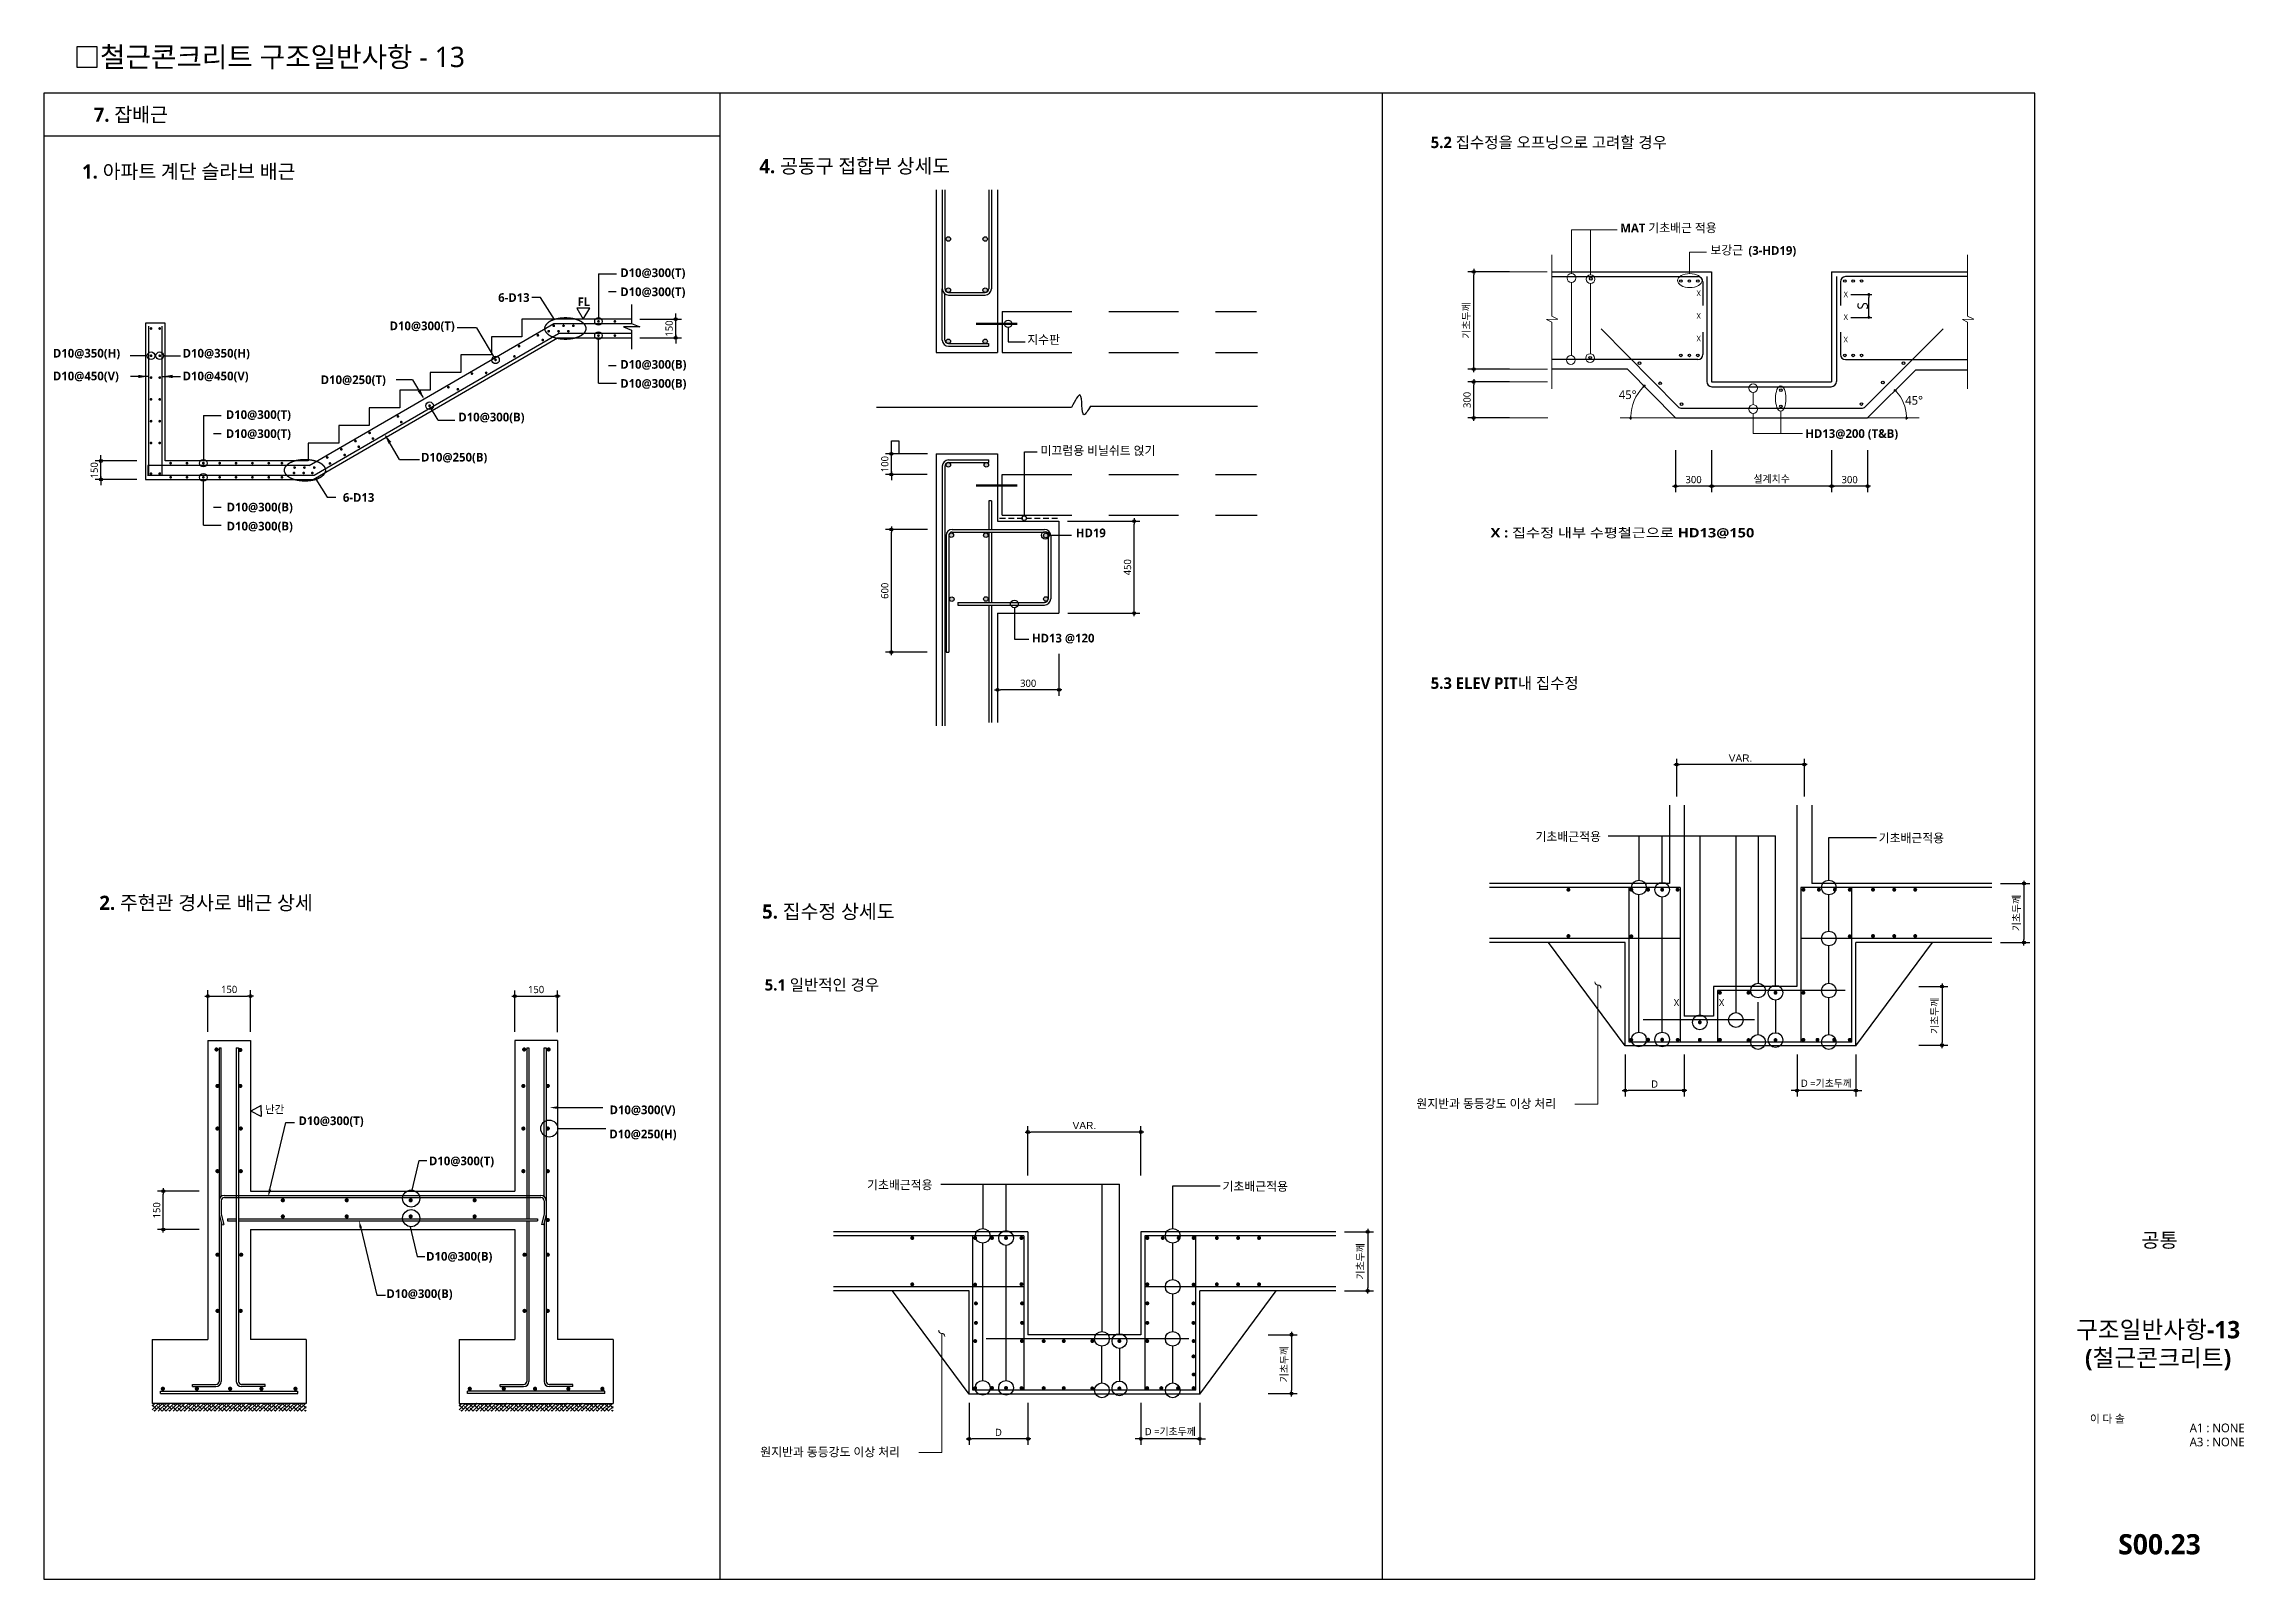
# Model space of a CAD drawing. Header units: millimetres. Extents: x 4573 to 501064, y -176100 to -4304.
# Drawn here: x 4650 to 80564, y -176100 to -123104 of the extents above; entities that cross this region are included whole.
import ezdxf
from ezdxf.enums import TextEntityAlignment as Align

# ---------------------------------------------------------------- set-up
doc = ezdxf.new("R2010")
doc.units = ezdxf.units.MM
doc.header["$LTSCALE"] = 800
for name, pattern in [('HID', [2.3, 1.5, -0.8]), ('HID2', [4.6, 3, -1.6]), ('HIDDEN', [0.375, 0.25, -0.125])]:
    doc.linetypes.add(name, pattern=pattern)
doc.layers.get('Defpoints').update_dxf_attribs({"color": 147})
for name, color, linetype in [('BAR', 40, 'Continuous'), ('BAR-S', 4, 'Continuous'), ('COL', 2, 'Continuous'), ('DIM', 7, 'Continuous'), ('ELE4', 4, 'Continuous'), ('GROUND', 9, 'Continuous'), ('LARGE', 2, 'Continuous'), ('LEAD', 7, 'Continuous'), ('MIDDLE', 6, 'Continuous'), ('RXLEADER', 7, 'Continuous'), ('SHT', 5, 'Continuous'), ('SYM', 7, 'Continuous'), ('TE2', 3, 'Continuous'), ('TEXT', 3, 'Continuous'), ('TEXT5', 7, 'Continuous'), ('TITLE', 7, 'Continuous'), ('W1', 2, 'Continuous'), ('WAL', 7, 'Continuous')]:
    doc.layers.add(name, color=color, linetype=linetype)
for name, color, linetype, lineweight in [('CONC', 2, 'Continuous', 30), ('DIMM', 7, 'Continuous', 5), ('보', 4, 'HIDDEN', 25), ('지수판', 12, 'Continuous', 40)]:
    doc.layers.add(name, color=color, linetype=linetype, lineweight=lineweight)
doc.styles.get("Standard").update_dxf_attribs({"font": 'malgun.ttf'})
doc.styles.add('XR-SHEET-맑은고딕', font='malgun.ttf')
doc.styles.add('맑은고딕', font='malgun.ttf')
doc.styles.add('맑은고딕B', font='malgunbd.ttf')
doc.styles.add('스타일1', font='malgun.ttf')
doc.dimstyles.new('AA', dxfattribs={"dimscale": 0, "dimtxt": 360, "dimasz": 200, "dimexe": 100, "dimexo": 3, "dimgap": 100, "dimtad": 1, "dimdec": 0, "dimzin": 0, "dimdsep": 46, "dimtxsty": 'Standard', "dimcen": 3, "dimadec": 0, "dimazin": 0, "dimtfac": 1, "dimtdec": 0, "dimtix": 1, "dimtmove": 0, "dimatfit": 0, "dimfxl": 1, "dimtolj": 1, "dimtzin": 0, "dimarcsym": 0})
doc.dimstyles.new('DIM1', dxfattribs={"dimscale": 10, "dimtxt": 3, "dimasz": 1, "dimexe": 2, "dimexo": 3, "dimgap": 1, "dimtad": 1, "dimdec": 0, "dimzin": 0, "dimdsep": 46, "dimtxsty": 'XR-SHEET-맑은고딕', "dimblk1": 'DIMDOT', "dimblk2": 'DIMDOT', "dimsah": 1, "dimcen": -1, "dimdle": 1.5, "dimclrt": 3, "dimadec": 0, "dimazin": 0, "dimtfac": 1, "dimtdec": 0, "dimtix": 1, "dimtmove": 2, "dimatfit": 3, "dimldrblk": 'DIMDOT', "dimfxl": 1, "dimtvp": 1, "dimtolj": 1, "dimtzin": 0, "dimarcsym": 0})
doc.dimstyles.new('HDIM', dxfattribs={"dimtxt": 1, "dimasz": 25, "dimexe": 50, "dimexo": 100, "dimgap": 50, "dimtad": 1, "dimdec": 0, "dimrnd": 0.25, "dimzin": 0, "dimdsep": 46, "dimlunit": 6, "dimtxsty": 'XR-SHEET-맑은고딕', "dimblk1": '_CIDOT', "dimblk2": '_CIDOT', "dimsah": 1, "dimcen": 5, "dimclrd": 7, "dimclre": 7, "dimclrt": 3, "dimadec": 0, "dimazin": 0, "dimtfac": 1, "dimtdec": 0, "dimtix": 1, "dimtmove": 2, "dimatfit": 3, "dimfxl": 1, "dimtolj": 1, "dimtzin": 0, "dimarcsym": 0})
doc.dimstyles.new('SAMOO-2', dxfattribs={"dimscale": 120, "dimtxt": 1.5, "dimasz": 0.75, "dimexe": 1.5, "dimexo": 3, "dimgap": 1.5, "dimtad": 1, "dimdec": 0, "dimdsep": 46, "dimlunit": 6, "dimtxsty": 'XR-SHEET-맑은고딕', "dimblk": 'DIMDOT', "dimsah": 1, "dimcen": 0, "dimdle": 2.25, "dimclrd": 7, "dimclre": 7, "dimclrt": 7, "dimadec": 0, "dimazin": 0, "dimtfac": 1, "dimtdec": 0, "dimtix": 1, "dimtmove": 2, "dimatfit": 3, "dimldrblk": 'DIMDOT', "dimfxl": 1, "dimtolj": 1, "dimtzin": 0, "dimlwd": 5, "dimlwe": 5, "dimarcsym": 0})

msp = doc.modelspace()

# ---------------------------------------------------------------- texts
at = {"layer": 'LARGE', "style": '맑은고딕B'}
msp.add_text('7. 잡배근', height=490.2, dxfattribs=at).set_placement((6365.8, -125788.9))
at = {"layer": 'MIDDLE', "style": '맑은고딕B'}
for s, height, p in [('1. 아파트 계단 슬라브 배근', 490.196, (5961.8, -127750.7)), ('4. 공동구 접합부 상세도', 490.196, (29336, -127564.3)), ('2. 주현관 경사로 배근 상세', 490.196, (6559.5, -152997.9)), ('5. 집수정 상세도', 490.2, (29429.4, -153300.4))]:
    msp.add_text(s, height=height, dxfattribs=at).set_placement(p)
at = {"layer": 'RXLEADER', "style": '맑은고딕B'}
for s, p in [('MAT 기초배근 적용', (59042.3, -129604)), ('보강근', (62151.4, -130373.4)), ('(3-HD19)', (63463, -130383.4)), ('D10@300(T)', (24533.6, -131151.7)), ('6-D13', (20321.7, -132008.3)), ('FL', (23060.5, -132155.4)), ('D10@300(T)', (24533.6, -131809.4)), ('D10@300(T)', (16574.7, -132984.6)), ('지수판', (38580.2, -133461)), ('D10@350(H)', (4956.6, -133929.6)), ('D10@350(H)', (9433.8, -133929.6)), ('D10@300(B)', (24533.6, -134316)), ('D10@450(V)', (4956.6, -134715.9)), ('D10@450(V)', (9433.8, -134715.9)), ('D10@250(T)', (14197.5, -134846)), ('D10@300(B)', (24533.6, -134973.6)), ('D10@300(T)', (10923.8, -136048.8)), ('D10@300(B)', (18946.4, -136134.7)), ('D10@300(T)', (10923.8, -136706.5)), ('HD13@200 (T&B)', (65425.2, -136703.6)), ('D10@250(B)', (17661.9, -137519.8)), ('미끄럼용 비닐쉬트 얹기', (39036.7, -137293.7)), ('6-D13', (14963.7, -138910)), ('D10@300(B)', (10952.4, -139241.7)), ('D10@300(B)', (10952.4, -139899.3)), ('HD19', (40255.2, -140132.4)), ('HD13 @120', (38740.9, -143766.3)), ('기초배근적용', (56116.5, -150619.4)), ('기초배근적용', (67958, -150670.2)), ('D10@300(T)', (13431.3, -160428.9)), ('D10@300(V)', (24165.2, -160051.9)), ('원지반과 동등강도 이상 처리', (52006.6, -159839.9)), ('D10@250(H)', (24158, -160886.7)), ('D10@300(T)', (17933.4, -161815.1)), ('기초배근적용', (33050.9, -162644.5)), ('기초배근적용', (45316.5, -162695.3)), ('D10@300(B)', (17836.2, -165108.9)), ('D10@300(B)', (16464.6, -166396.9)), ('원지반과 동등강도 이상 처리', (29365.1, -171865.1))]:
    msp.add_text(s, height=300, dxfattribs=at).set_placement(p)
at = {"layer": 'RXLEADER', "char_height": 300, "attachment_point": 5, "style": 'XR-SHEET-맑은고딕'}
for insert in [(59296, -135214.7), (69178.9, -135408.6)]:
    msp.add_mtext('\\A1;45°', dxfattribs=dict(at, insert=insert))
at = {"layer": 'TE2', "color": 0, "style": 'XR-SHEET-맑은고딕'}
for p in [(61672.7, -131808.6), (66747.6, -131847.8), (61672.7, -132591.9), (66747.6, -132631.1), (61672.7, -133370.5), (66747.6, -133408.7)]:
    msp.add_text('X', height=196.1, dxfattribs=at).set_placement(p)
at = {"layer": 'TE2', "style": 'XR-SHEET-맑은고딕'}
for p in [(60888.4, -156321.7), (62444.1, -156321.7)]:
    msp.add_text('X', height=244, dxfattribs=at).set_placement(p)
at = {"layer": 'TEXT', "style": 'XR-SHEET-맑은고딕'}
msp.add_text('철근콘크리트 구조일반사항 - 13', height=700, dxfattribs=at).set_placement((6586.2, -123550), align=Align.MIDDLE_LEFT)
at = {"layer": 'TEXT', "style": '맑은고딕B'}
for s, p in [('5.2 집수정을 오프닝으로 고려할 경우', (52501.9, -126697.9)), ('5.3 ELEV PIT내 집수정', (52501.9, -145366.9)), ('5.1 일반적인 경우', (29519.9, -155782.6))]:
    msp.add_text(s, height=392.157, dxfattribs=at).set_placement(p)
at = {"layer": 'TEXT', "style": '맑은고딕B', "width": 1.2}
msp.add_text('X : 집수정 내부 수평철근으로 HD13@150', height=321.445, dxfattribs=at).set_placement((54567.2, -140139))
at = {"layer": 'TEXT', "style": '맑은고딕B'}
msp.add_text('공통', height=500, dxfattribs=at).set_placement((77650, -164400), align=Align.MIDDLE_CENTER)
at = {"layer": 'TEXT5', "color": 7, "style": '맑은고딕B'}
msp.add_text('난간', height=264.71, dxfattribs=at).set_placement((12275.3, -160018.6))

# ---------------------------------------------------------------- blocks, each defined once
blk = doc.blocks.new('_CIDOT')
at = {"color": 0, "linetype": 'ByBlock'}
blk.add_line((2, 0), (-1, 0), dxfattribs=at)
at = {"color": 0, "linetype": 'ByBlock', "const_width": 0.5}
blk.add_lwpolyline([(-0.25, 0, 1), (0.25, 0, 1)], format="xyb", close=True, dxfattribs=at)
blk = doc.blocks.new('DIMDOT')
at = {"layer": 'DIM'}
blk.add_line((1, 0), (-1, 0), dxfattribs=at)
blk.add_circle((0, 0), 0.5, dxfattribs=at)
blk = doc.blocks.new('*D511')
at = {"layer": 'Defpoints', "color": 0, "transparency": 16777216}
for p in [(60989, -147982), (60989, -149388), (65394, -149388)]:
    blk.add_point(p, dxfattribs=at)
at = {"layer": 'DIM', "color": 0, "lineweight": -2, "transparency": 16777216}
for p, q in [((60989, -149088), (60989, -147782)), ((65294, -147982), (61089, -147982)), ((65394, -149088), (65394, -147782))]:
    blk.add_line(p, q, dxfattribs=at)
at = {"layer": 'DIM', "color": 0, "lineweight": -2, "transparency": 16777216, "xscale": 100, "yscale": 100, "zscale": 100, "rotation": 180}
blk.add_blockref('DIMDOT', (60989, -147982), dxfattribs=at)
at = {"layer": 'DIM', "color": 0, "lineweight": -2, "transparency": 16777216, "xscale": 100, "yscale": 100, "zscale": 100}
blk.add_blockref('DIMDOT', (65394, -147982), dxfattribs=at)
at = {"layer": 'DIM', "color": 4, "transparency": 16777216, "insert": (63191, -147757), "char_height": 250, "attachment_point": 5}
blk.add_mtext('\\A1;{\\fArial|b0|i0|c0|p32;VAR.}', dxfattribs=at)
blk = doc.blocks.new('*D510')
at = {"layer": 'Defpoints', "color": 0, "transparency": 16777216}
for p in [(38602, -160667), (38602, -162470), (42498, -162470)]:
    blk.add_point(p, dxfattribs=at)
at = {"layer": 'DIM', "color": 0, "lineweight": -2, "transparency": 16777216}
for p, q in [((38602, -162170), (38602, -160467)), ((42398, -160667), (38702, -160667)), ((42498, -162170), (42498, -160467))]:
    blk.add_line(p, q, dxfattribs=at)
at = {"layer": 'DIM', "color": 0, "lineweight": -2, "transparency": 16777216, "xscale": 100, "yscale": 100, "zscale": 100, "rotation": 180}
blk.add_blockref('DIMDOT', (38602, -160667), dxfattribs=at)
at = {"layer": 'DIM', "color": 0, "lineweight": -2, "transparency": 16777216, "xscale": 100, "yscale": 100, "zscale": 100}
blk.add_blockref('DIMDOT', (42498, -160667), dxfattribs=at)
at = {"layer": 'DIM', "color": 4, "transparency": 16777216, "insert": (40550, -160442), "char_height": 250, "attachment_point": 5}
blk.add_mtext('\\A1;{\\fArial|b0|i0|c0|p32;VAR.}', dxfattribs=at)
blk = doc.blocks.new('*D489')
at = {"layer": 'Defpoints', "color": 0, "transparency": 16777216}
for p in [(46593, -167664), (46593, -169697), (47698, -169697)]:
    blk.add_point(p, dxfattribs=at)
at = {"layer": 'DIM', "color": 0, "lineweight": -2, "transparency": 16777216}
for p, q in [((46893, -167664), (47898, -167664)), ((47698, -167764), (47698, -169597)), ((46893, -169697), (47898, -169697))]:
    blk.add_line(p, q, dxfattribs=at)
at = {"layer": 'DIM', "color": 0, "lineweight": -2, "transparency": 16777216, "xscale": 100, "yscale": 100, "zscale": 100}
for p, rotation in [((47698, -167664), 90), ((47698, -169697), 270)]:
    blk.add_blockref('DIMDOT', p, dxfattribs=dict(at, rotation=rotation))
at = {"layer": 'DIM', "color": 4, "transparency": 16777216, "insert": (47459, -168681), "char_height": 250, "attachment_point": 5, "rotation": 90}
blk.add_mtext('\\A1;\\A1;기초두께', dxfattribs=at)
blk = doc.blocks.new('*D490')
at = {"layer": 'Defpoints', "color": 0, "transparency": 16777216}
for p in [(49221, -164115), (49221, -166148), (50327, -166148)]:
    blk.add_point(p, dxfattribs=at)
at = {"layer": 'DIM', "color": 0, "lineweight": -2, "transparency": 16777216}
for p, q in [((49521, -164115), (50527, -164115)), ((50327, -164215), (50327, -166048)), ((49521, -166148), (50527, -166148))]:
    blk.add_line(p, q, dxfattribs=at)
at = {"layer": 'DIM', "color": 0, "lineweight": -2, "transparency": 16777216, "xscale": 100, "yscale": 100, "zscale": 100}
for p, rotation in [((50327, -164115), 90), ((50327, -166148), 270)]:
    blk.add_blockref('DIMDOT', p, dxfattribs=dict(at, rotation=rotation))
at = {"layer": 'DIM', "color": 4, "transparency": 16777216, "insert": (50088, -165132), "char_height": 250, "attachment_point": 5, "rotation": 90}
blk.add_mtext('\\A1;\\A1;기초두께', dxfattribs=at)
blk = doc.blocks.new('*D491')
at = {"layer": 'Defpoints', "color": 0, "transparency": 16777216}
for p in [(42498, -169721), (44531, -169721), (42498, -171263)]:
    blk.add_point(p, dxfattribs=at)
at = {"layer": 'DIM', "color": 0, "lineweight": -2, "transparency": 16777216}
for p, q in [((42498, -170021), (42498, -171463)), ((44531, -170021), (44531, -171463)), ((42398, -171263), (42298, -171263)), ((44531, -171263), (42498, -171263)), ((44631, -171263), (44731, -171263))]:
    blk.add_line(p, q, dxfattribs=at)
at = {"layer": 'DIM', "color": 0, "lineweight": -2, "transparency": 16777216, "xscale": 100, "yscale": 100, "zscale": 100}
blk.add_blockref('DIMDOT', (42498, -171263), dxfattribs=at)
at = {"layer": 'DIM', "color": 0, "lineweight": -2, "transparency": 16777216, "xscale": 100, "yscale": 100, "zscale": 100, "rotation": 180}
blk.add_blockref('DIMDOT', (44531, -171263), dxfattribs=at)
at = {"layer": 'DIM', "color": 4, "transparency": 16777216, "insert": (43515, -171023), "char_height": 250, "attachment_point": 5}
blk.add_mtext('\\A1;D =기초두께', dxfattribs=at)
blk = doc.blocks.new('*D492')
at = {"layer": 'Defpoints', "color": 0, "transparency": 16777216}
for p in [(36569, -169721), (38602, -169721), (36569, -171263)]:
    blk.add_point(p, dxfattribs=at)
at = {"layer": 'DIM', "color": 0, "lineweight": -2, "transparency": 16777216}
for p, q in [((36569, -170021), (36569, -171463)), ((38602, -170021), (38602, -171463)), ((38502, -171263), (36669, -171263))]:
    blk.add_line(p, q, dxfattribs=at)
at = {"layer": 'DIM', "color": 0, "lineweight": -2, "transparency": 16777216, "xscale": 100, "yscale": 100, "zscale": 100, "rotation": 180}
blk.add_blockref('DIMDOT', (36569, -171263), dxfattribs=at)
at = {"layer": 'DIM', "color": 0, "lineweight": -2, "transparency": 16777216, "xscale": 100, "yscale": 100, "zscale": 100}
blk.add_blockref('DIMDOT', (38602, -171263), dxfattribs=at)
at = {"layer": 'DIM', "color": 4, "transparency": 16777216, "insert": (37585, -171038), "char_height": 250, "attachment_point": 5}
blk.add_mtext('\\A1;D', dxfattribs=at)
blk = doc.blocks.new('*D493')
at = {"layer": 'Defpoints', "color": 0, "transparency": 16777216}
for p in [(65140, -157696), (67173, -157696), (65140, -159237)]:
    blk.add_point(p, dxfattribs=at)
at = {"layer": 'DIM', "color": 0, "lineweight": -2, "transparency": 16777216}
for p, q in [((65140, -157996), (65140, -159437)), ((67173, -157996), (67173, -159437)), ((65040, -159237), (64940, -159237)), ((67173, -159237), (65140, -159237)), ((67273, -159237), (67373, -159237))]:
    blk.add_line(p, q, dxfattribs=at)
at = {"layer": 'DIM', "color": 0, "lineweight": -2, "transparency": 16777216, "xscale": 100, "yscale": 100, "zscale": 100}
blk.add_blockref('DIMDOT', (65140, -159237), dxfattribs=at)
at = {"layer": 'DIM', "color": 0, "lineweight": -2, "transparency": 16777216, "xscale": 100, "yscale": 100, "zscale": 100, "rotation": 180}
blk.add_blockref('DIMDOT', (67173, -159237), dxfattribs=at)
at = {"layer": 'DIM', "color": 4, "transparency": 16777216, "insert": (66156, -158998), "char_height": 250, "attachment_point": 5}
blk.add_mtext('\\A1;D =기초두께', dxfattribs=at)
blk = doc.blocks.new('*D494')
at = {"layer": 'Defpoints', "color": 0, "transparency": 16777216}
for p in [(59210, -157696), (61243, -157696), (59210, -159237)]:
    blk.add_point(p, dxfattribs=at)
at = {"layer": 'DIM', "color": 0, "lineweight": -2, "transparency": 16777216}
for p, q in [((59210, -157996), (59210, -159437)), ((61243, -157996), (61243, -159437)), ((61143, -159237), (59310, -159237))]:
    blk.add_line(p, q, dxfattribs=at)
at = {"layer": 'DIM', "color": 0, "lineweight": -2, "transparency": 16777216, "xscale": 100, "yscale": 100, "zscale": 100, "rotation": 180}
blk.add_blockref('DIMDOT', (59210, -159237), dxfattribs=at)
at = {"layer": 'DIM', "color": 0, "lineweight": -2, "transparency": 16777216, "xscale": 100, "yscale": 100, "zscale": 100}
blk.add_blockref('DIMDOT', (61243, -159237), dxfattribs=at)
at = {"layer": 'DIM', "color": 4, "transparency": 16777216, "insert": (60227, -159012), "char_height": 250, "attachment_point": 5}
blk.add_mtext('\\A1;D', dxfattribs=at)
blk = doc.blocks.new('*D495')
at = {"layer": 'Defpoints', "color": 0, "transparency": 16777216}
for p in [(71863, -152090), (71863, -154123), (72969, -154123)]:
    blk.add_point(p, dxfattribs=at)
at = {"layer": 'DIM', "color": 0, "lineweight": -2, "transparency": 16777216}
for p, q in [((72163, -152090), (73169, -152090)), ((72969, -152190), (72969, -154023)), ((72163, -154123), (73169, -154123))]:
    blk.add_line(p, q, dxfattribs=at)
at = {"layer": 'DIM', "color": 0, "lineweight": -2, "transparency": 16777216, "xscale": 100, "yscale": 100, "zscale": 100}
for p, rotation in [((72969, -152090), 90), ((72969, -154123), 270)]:
    blk.add_blockref('DIMDOT', p, dxfattribs=dict(at, rotation=rotation))
at = {"layer": 'DIM', "color": 4, "transparency": 16777216, "insert": (72729, -153106), "char_height": 250, "attachment_point": 5, "rotation": 90}
blk.add_mtext('\\A1;\\A1;기초두께', dxfattribs=at)
blk = doc.blocks.new('*D496')
at = {"layer": 'Defpoints', "color": 0, "transparency": 16777216}
for p in [(69039, -155639), (69039, -157672), (70145, -157672)]:
    blk.add_point(p, dxfattribs=at)
at = {"layer": 'DIM', "color": 0, "lineweight": -2, "transparency": 16777216}
for p, q in [((69339, -155639), (70345, -155639)), ((70145, -155739), (70145, -157572)), ((69339, -157672), (70345, -157672))]:
    blk.add_line(p, q, dxfattribs=at)
at = {"layer": 'DIM', "color": 0, "lineweight": -2, "transparency": 16777216, "xscale": 100, "yscale": 100, "zscale": 100}
for p, rotation in [((70145, -155639), 90), ((70145, -157672), 270)]:
    blk.add_blockref('DIMDOT', p, dxfattribs=dict(at, rotation=rotation))
at = {"layer": 'DIM', "color": 4, "transparency": 16777216, "insert": (69906, -156656), "char_height": 250, "attachment_point": 5, "rotation": 90}
blk.add_mtext('\\A1;\\A1;기초두께', dxfattribs=at)
blk = doc.blocks.new('*D497')
at = {"layer": 'Defpoints', "color": 0, "transparency": 16777216}
for p in [(37552, -143862), (39671, -143862), (37552, -145403)]:
    blk.add_point(p, dxfattribs=at)
at = {"layer": 'DIM', "color": 0, "lineweight": -2, "transparency": 16777216}
for p, q in [((37552, -144162), (37552, -145603)), ((39671, -144162), (39671, -145603)), ((39571, -145403), (37652, -145403))]:
    blk.add_line(p, q, dxfattribs=at)
at = {"layer": 'DIM', "color": 0, "lineweight": -2, "transparency": 16777216, "xscale": 100, "yscale": 100, "zscale": 100, "rotation": 180}
blk.add_blockref('DIMDOT', (37552, -145403), dxfattribs=at)
at = {"layer": 'DIM', "color": 0, "lineweight": -2, "transparency": 16777216, "xscale": 100, "yscale": 100, "zscale": 100}
blk.add_blockref('DIMDOT', (39671, -145403), dxfattribs=at)
at = {"layer": 'DIM', "color": 4, "transparency": 16777216, "insert": (38611, -145176), "char_height": 250, "attachment_point": 5}
blk.add_mtext('\\A1;300', dxfattribs=at)
blk = doc.blocks.new('*D498')
at = {"layer": 'Defpoints', "color": 0, "transparency": 16777216}
for p in [(33892, -139862), (35434, -139862), (35428, -144100)]:
    blk.add_point(p, dxfattribs=at)
at = {"layer": 'DIM', "color": 0, "lineweight": -2, "transparency": 16777216}
for p, q in [((35134, -139862), (33692, -139862)), ((33892, -144000), (33892, -139962)), ((35128, -144100), (33692, -144100))]:
    blk.add_line(p, q, dxfattribs=at)
at = {"layer": 'DIM', "color": 0, "lineweight": -2, "transparency": 16777216, "xscale": 100, "yscale": 100, "zscale": 100}
for p, rotation in [((33892, -139862), 90), ((33892, -144100), 270)]:
    blk.add_blockref('DIMDOT', p, dxfattribs=dict(at, rotation=rotation))
at = {"layer": 'DIM', "color": 4, "transparency": 16777216, "insert": (33664, -141981), "char_height": 250, "attachment_point": 5, "rotation": 90}
blk.add_mtext('\\A1;600', dxfattribs=at)
blk = doc.blocks.new('*D499')
at = {"layer": 'Defpoints', "color": 0, "transparency": 16777216}
for p in [(33892, -137254), (35434, -137254), (35428, -137963)]:
    blk.add_point(p, dxfattribs=at)
at = {"layer": 'DIM', "color": 0, "lineweight": -2, "transparency": 16777216}
for p, q in [((35134, -137254), (33692, -137254)), ((33892, -137154), (33892, -137054)), ((33892, -137963), (33892, -137254)), ((35128, -137963), (33692, -137963)), ((33892, -138063), (33892, -138163))]:
    blk.add_line(p, q, dxfattribs=at)
at = {"layer": 'DIM', "color": 0, "lineweight": -2, "transparency": 16777216, "xscale": 100, "yscale": 100, "zscale": 100}
for p, rotation in [((33892, -137254), 270), ((33892, -137963), 90)]:
    blk.add_blockref('DIMDOT', p, dxfattribs=dict(at, rotation=rotation))
at = {"layer": 'DIM', "color": 4, "transparency": 16777216, "insert": (33664, -137608), "char_height": 250, "attachment_point": 5, "rotation": 90}
blk.add_mtext('\\A1;100', dxfattribs=at)
blk = doc.blocks.new('*D500')
at = {"layer": 'Defpoints', "color": 0, "transparency": 16777216}
for p in [(39671, -139580), (42267, -139580), (39675, -142758)]:
    blk.add_point(p, dxfattribs=at)
at = {"layer": 'DIM', "color": 0, "lineweight": -2, "transparency": 16777216}
for p, q in [((39971, -139580), (42467, -139580)), ((42267, -142658), (42267, -139680)), ((39975, -142758), (42467, -142758))]:
    blk.add_line(p, q, dxfattribs=at)
at = {"layer": 'DIM', "color": 0, "lineweight": -2, "transparency": 16777216, "xscale": 100, "yscale": 100, "zscale": 100}
for p, rotation in [((42267, -139580), 90), ((42267, -142758), 270)]:
    blk.add_blockref('DIMDOT', p, dxfattribs=dict(at, rotation=rotation))
at = {"layer": 'DIM', "color": 4, "transparency": 16777216, "insert": (42039, -141169), "char_height": 250, "attachment_point": 5, "rotation": 90}
blk.add_mtext('\\A1;450', dxfattribs=at)
blk = doc.blocks.new('_Dot')
at = {"color": 0, "linetype": 'ByBlock', "lineweight": -2}
blk.add_line((-0.5, 0), (-1, 0), dxfattribs=at)
at = {"color": 0, "linetype": 'ByBlock', "const_width": 0.5}
blk.add_lwpolyline([(-0.25, 0, 1), (0.25, 0, 1)], format="xyb", close=True, dxfattribs=at)
blk = doc.blocks.new('*D501')
at = {"layer": 'Defpoints', "color": 0, "transparency": 16777216}
for p in [(66953, -131753), (67620, -131753), (66953, -132543)]:
    blk.add_point(p, dxfattribs=at)
at = {"layer": 'DIM', "color": 0, "lineweight": -2, "transparency": 16777216}
for p, q in [((67003, -131753), (67720, -131753)), ((67620, -132443), (67620, -131853)), ((67003, -132543), (67720, -132543))]:
    blk.add_line(p, q, dxfattribs=at)
at = {"layer": 'DIM', "color": 0, "lineweight": -2, "transparency": 16777216, "xscale": 100, "yscale": 100, "zscale": 100}
for p, rotation in [((67620, -131753), 90), ((67620, -132543), 270)]:
    blk.add_blockref('_Dot', p, dxfattribs=dict(at, rotation=rotation))
at = {"layer": 'DIM', "color": 0, "transparency": 16777216, "insert": (67409, -132148), "char_height": 360, "attachment_point": 5, "rotation": 90}
blk.add_mtext('\\A1;S', dxfattribs=at)
blk = doc.blocks.new('DOT')
at = {"color": 0}
blk.add_line((-2, 0), (2, 0), dxfattribs=at)
at = {"color": 0, "linetype": 'ByBlock', "const_width": 1}
blk.add_lwpolyline([(-0.5, 0, 1), (0.5, 0, 1)], format="xyb", close=True, dxfattribs=at)
blk = doc.blocks.new('*D502')
at = {"layer": 'Defpoints', "color": 0, "transparency": 16777216}
for p in [(60949, -136830), (62192, -136830), (60949, -138372)]:
    blk.add_point(p, dxfattribs=at)
at = {"layer": 'DIM', "color": 0, "lineweight": -2, "transparency": 16777216}
for p, q in [((60949, -137130), (60949, -138572)), ((62192, -137130), (62192, -138572)), ((62092, -138372), (61049, -138372))]:
    blk.add_line(p, q, dxfattribs=at)
at = {"layer": 'DIM', "color": 0, "lineweight": -2, "transparency": 16777216, "xscale": 100, "yscale": 100, "zscale": 100, "rotation": 180}
blk.add_blockref('DIMDOT', (60949, -138372), dxfattribs=at)
at = {"layer": 'DIM', "color": 0, "lineweight": -2, "transparency": 16777216, "xscale": 100, "yscale": 100, "zscale": 100}
blk.add_blockref('DIMDOT', (62192, -138372), dxfattribs=at)
at = {"layer": 'DIM', "color": 4, "transparency": 16777216, "insert": (61571, -138144), "char_height": 250, "attachment_point": 5}
blk.add_mtext('\\A1;300', dxfattribs=at)
blk = doc.blocks.new('*D503')
at = {"layer": 'Defpoints', "color": 0, "transparency": 16777216}
for p in [(62192, -136831), (66335, -136831), (62192, -138373)]:
    blk.add_point(p, dxfattribs=at)
at = {"layer": 'DIM', "color": 0, "lineweight": -2, "transparency": 16777216}
for p, q in [((62192, -137131), (62192, -138573)), ((66335, -137131), (66335, -138573)), ((66235, -138373), (62292, -138373))]:
    blk.add_line(p, q, dxfattribs=at)
at = {"layer": 'DIM', "color": 0, "lineweight": -2, "transparency": 16777216, "xscale": 100, "yscale": 100, "zscale": 100, "rotation": 180}
blk.add_blockref('DIMDOT', (62192, -138373), dxfattribs=at)
at = {"layer": 'DIM', "color": 0, "lineweight": -2, "transparency": 16777216, "xscale": 100, "yscale": 100, "zscale": 100}
blk.add_blockref('DIMDOT', (66335, -138373), dxfattribs=at)
at = {"layer": 'DIM', "color": 4, "transparency": 16777216, "insert": (64264, -138133), "char_height": 250, "attachment_point": 5}
blk.add_mtext('\\A1;설계치수', dxfattribs=at)
blk = doc.blocks.new('*D504')
at = {"layer": 'Defpoints', "color": 0, "transparency": 16777216}
for p in [(66335, -136831), (67578, -136831), (66335, -138373)]:
    blk.add_point(p, dxfattribs=at)
at = {"layer": 'DIM', "color": 0, "lineweight": -2, "transparency": 16777216}
for p, q in [((66335, -137131), (66335, -138573)), ((67578, -137131), (67578, -138573)), ((67478, -138373), (66435, -138373))]:
    blk.add_line(p, q, dxfattribs=at)
at = {"layer": 'DIM', "color": 0, "lineweight": -2, "transparency": 16777216, "xscale": 100, "yscale": 100, "zscale": 100, "rotation": 180}
blk.add_blockref('DIMDOT', (66335, -138373), dxfattribs=at)
at = {"layer": 'DIM', "color": 0, "lineweight": -2, "transparency": 16777216, "xscale": 100, "yscale": 100, "zscale": 100}
blk.add_blockref('DIMDOT', (67578, -138373), dxfattribs=at)
at = {"layer": 'DIM', "color": 4, "transparency": 16777216, "insert": (66957, -138145), "char_height": 250, "attachment_point": 5}
blk.add_mtext('\\A1;300', dxfattribs=at)
blk = doc.blocks.new('*D505')
at = {"layer": 'Defpoints', "color": 0, "transparency": 16777216}
for p in [(53983, -130971), (55525, -130971), (55525, -134330)]:
    blk.add_point(p, dxfattribs=at)
at = {"layer": 'DIM', "color": 0, "lineweight": -2, "transparency": 16777216}
for p, q in [((55225, -130971), (53783, -130971)), ((53983, -134230), (53983, -131071)), ((55225, -134330), (53783, -134330))]:
    blk.add_line(p, q, dxfattribs=at)
at = {"layer": 'DIM', "color": 0, "lineweight": -2, "transparency": 16777216, "xscale": 100, "yscale": 100, "zscale": 100}
for p, rotation in [((53983, -130971), 90), ((53983, -134330), 270)]:
    blk.add_blockref('DIMDOT', p, dxfattribs=dict(at, rotation=rotation))
at = {"layer": 'DIM', "color": 4, "transparency": 16777216, "insert": (53744, -132650), "char_height": 250, "attachment_point": 5, "rotation": 90}
blk.add_mtext('\\A1;기초두께', dxfattribs=at)
blk = doc.blocks.new('*D506')
at = {"layer": 'Defpoints', "color": 0, "transparency": 16777216}
for p in [(53983, -134771), (55525, -134771), (55525, -136014)]:
    blk.add_point(p, dxfattribs=at)
at = {"layer": 'DIM', "color": 0, "lineweight": -2, "transparency": 16777216}
for p, q in [((55225, -134771), (53783, -134771)), ((53983, -135914), (53983, -134871)), ((55225, -136014), (53783, -136014))]:
    blk.add_line(p, q, dxfattribs=at)
at = {"layer": 'DIM', "color": 0, "lineweight": -2, "transparency": 16777216, "xscale": 100, "yscale": 100, "zscale": 100}
for p, rotation in [((53983, -134771), 90), ((53983, -136014), 270)]:
    blk.add_blockref('DIMDOT', p, dxfattribs=dict(at, rotation=rotation))
at = {"layer": 'DIM', "color": 4, "transparency": 16777216, "insert": (53755, -135392), "char_height": 250, "attachment_point": 5, "rotation": 90}
blk.add_mtext('\\A1;300', dxfattribs=at)
blk = doc.blocks.new('*D507')
at = {"layer": 'Defpoints', "color": 0, "transparency": 16777216}
for p in [(22366, -155977), (20896, -157513), (22366, -157515)]:
    blk.add_point(p, dxfattribs=at)
at = {"layer": 'DIM', "color": 0, "lineweight": -2, "transparency": 16777216}
for p, q in [((20896, -157213), (20896, -155777)), ((20996, -155977), (22266, -155977)), ((22366, -157215), (22366, -155777))]:
    blk.add_line(p, q, dxfattribs=at)
at = {"layer": 'DIM', "color": 0, "lineweight": -2, "transparency": 16777216, "xscale": 100, "yscale": 100, "zscale": 100, "rotation": 180}
blk.add_blockref('DIMDOT', (20896, -155977), dxfattribs=at)
at = {"layer": 'DIM', "color": 0, "lineweight": -2, "transparency": 16777216, "xscale": 100, "yscale": 100, "zscale": 100}
blk.add_blockref('DIMDOT', (22366, -155977), dxfattribs=at)
at = {"layer": 'DIM', "color": 4, "transparency": 16777216, "insert": (21631, -155749), "char_height": 250, "attachment_point": 5}
blk.add_mtext('\\A1;\\A1;150', dxfattribs=at)
blk = doc.blocks.new('*D508')
at = {"layer": 'Defpoints', "color": 0, "transparency": 16777216}
for p in [(11774, -155975), (10303, -157511), (11774, -157513)]:
    blk.add_point(p, dxfattribs=at)
at = {"layer": 'DIM', "color": 0, "lineweight": -2, "transparency": 16777216}
for p, q in [((10303, -157211), (10303, -155775)), ((10403, -155975), (11674, -155975)), ((11774, -157213), (11774, -155775))]:
    blk.add_line(p, q, dxfattribs=at)
at = {"layer": 'DIM', "color": 0, "lineweight": -2, "transparency": 16777216, "xscale": 100, "yscale": 100, "zscale": 100, "rotation": 180}
blk.add_blockref('DIMDOT', (10303, -155975), dxfattribs=at)
at = {"layer": 'DIM', "color": 0, "lineweight": -2, "transparency": 16777216, "xscale": 100, "yscale": 100, "zscale": 100}
blk.add_blockref('DIMDOT', (11774, -155975), dxfattribs=at)
at = {"layer": 'DIM', "color": 4, "transparency": 16777216, "insert": (11039, -155747), "char_height": 250, "attachment_point": 5}
blk.add_mtext('\\A1;\\A1;150', dxfattribs=at)
blk = doc.blocks.new('*D509')
at = {"layer": 'Defpoints', "color": 0, "transparency": 16777216}
for p in [(8765, -162709), (10303, -162709), (10302, -164033)]:
    blk.add_point(p, dxfattribs=at)
at = {"layer": 'DIM', "color": 0, "lineweight": -2, "transparency": 16777216}
for p, q in [((10003, -162709), (8565, -162709)), ((8765, -163933), (8765, -162809)), ((10002, -164033), (8565, -164033))]:
    blk.add_line(p, q, dxfattribs=at)
at = {"layer": 'DIM', "color": 0, "lineweight": -2, "transparency": 16777216, "xscale": 100, "yscale": 100, "zscale": 100}
for p, rotation in [((8765, -162709), 90), ((8765, -164033), 270)]:
    blk.add_blockref('DIMDOT', p, dxfattribs=dict(at, rotation=rotation))
at = {"layer": 'DIM', "color": 4, "transparency": 16777216, "insert": (8538, -163371), "char_height": 250, "attachment_point": 5, "rotation": 90}
blk.add_mtext('\\A1;\\A1;150', dxfattribs=at)
blk = doc.blocks.new('*D487')
at = {"layer": 'Defpoints', "color": 0, "transparency": 16777216}
for p in [(6613, -137501), (8155, -137501), (8155, -138141)]:
    blk.add_point(p, dxfattribs=at)
at = {"layer": 'DIM', "color": 0, "lineweight": -2, "transparency": 16777216}
for p, q in [((6613, -137401), (6613, -137301)), ((7855, -137501), (6413, -137501)), ((7855, -138141), (6413, -138141)), ((6613, -138141), (6613, -137501)), ((6613, -138241), (6613, -138341))]:
    blk.add_line(p, q, dxfattribs=at)
at = {"layer": 'DIM', "color": 0, "lineweight": -2, "transparency": 16777216, "xscale": 100, "yscale": 100, "zscale": 100}
for p, rotation in [((6613, -137501), 270), ((6613, -138141), 90)]:
    blk.add_blockref('DIMDOT', p, dxfattribs=dict(at, rotation=rotation))
at = {"layer": 'DIM', "color": 4, "transparency": 16777216, "insert": (6385, -137821), "char_height": 250, "attachment_point": 5, "rotation": 90}
blk.add_mtext('\\A1;\\A1;150', dxfattribs=at)
blk = doc.blocks.new('*D488')
at = {"layer": 'Defpoints', "color": 0, "transparency": 16777216}
for p in [(24908, -132607), (26450, -132607), (24908, -133247)]:
    blk.add_point(p, dxfattribs=at)
at = {"layer": 'DIM', "color": 0, "lineweight": -2, "transparency": 16777216}
for p, q in [((25208, -132607), (26650, -132607)), ((26450, -132507), (26450, -132407)), ((26450, -133247), (26450, -132607)), ((25208, -133247), (26650, -133247)), ((26450, -133347), (26450, -133447))]:
    blk.add_line(p, q, dxfattribs=at)
at = {"layer": 'DIM', "color": 0, "lineweight": -2, "transparency": 16777216, "xscale": 100, "yscale": 100, "zscale": 100}
for p, rotation in [((26450, -132607), 270), ((26450, -133247), 90)]:
    blk.add_blockref('DIMDOT', p, dxfattribs=dict(at, rotation=rotation))
at = {"layer": 'DIM', "color": 4, "transparency": 16777216, "insert": (26222, -132927), "char_height": 250, "attachment_point": 5, "rotation": 90}
blk.add_mtext('\\A1;\\A1;150', dxfattribs=at)
blk = doc.blocks.new('TITLE')
at = {"layer": 'TITLE', "style": '스타일1'}
for tag, height, p in [('동명칭', 6, (776.77, -457.26)), ('SCALE-A1', 3, (797.5, -522)), ('SCALE-A3', 3, (797.5, -527)), ('DATA', 3, (797.5, -540))]:
    blk.add_attdef(tag, text='', height=height, dxfattribs=at).set_placement(p, align=Align.MIDDLE)
for tag, height, p in [('TITLE1', 6, (776.5, -479.4)), ('TITLE4', 6, (776.5, -484.39)), ('TITLE2', 6, (776.5, -489)), ('TITLE5', 6, (776.5, -493.99)), ('TITLE3', 6, (776.5, -498.7)), ('NAME-1', 3, (760.16, -517.5)), ('NAME-2', 3, (760.16, -526.5)), ('A0.00', 7, (776.5, -561))]:
    blk.add_attdef(tag, text='', height=height, dxfattribs=at).set_placement(p, align=Align.MIDDLE_CENTER)

# ---------------------------------------------------------------- dimensions: what is measured, and where the dimension line sits
at = {"layer": 'DIM'}
for base, p1, p2, angle, text, dimstyle, override, picture, middle in [((53983.1, -130970.6), (55524.9, -134329.6), (55524.9, -130970.6), 90, '기초두께', 'DIM1', {"dimscale": 100, "dimtxt": 2.5, "dimtxsty": 'Standard', "dimclrt": 4}, '*D505', (53743.9, -132650.1)), ((67620.1, -131752.7), (66953.5, -132542.9), (66953.5, -131752.7), 270, 'S', 'AA', {"dimscale": 1, "dimasz": 100, "dimexo": 50, "dimgap": 25, "dimblk1": 'Dot', "dimblk2": 'Dot', "dimsah": 1}, '*D501', (67409, -132147.8)), ((26449.6, -132606.6), (24907.8, -133246.6), (24907.8, -132606.6), 90, '\\A1;150', 'DIM1', {"dimscale": 100, "dimtxt": 2.5, "dimtxsty": 'Standard', "dimclrt": 4}, '*D488', (26221.9, -132926.6)), ((53983.1, -134770.9), (55524.9, -136013.8), (55524.9, -134770.9), 90, '300', 'DIM1', {"dimscale": 100, "dimtxt": 2.5, "dimtxsty": 'Standard', "dimclrt": 4}, '*D506', (53755.3, -135392.4)), ((6613.1, -137500.7), (8154.8, -138140.7), (8154.8, -137500.7), 90, '\\A1;150', 'DIM1', {"dimscale": 100, "dimtxt": 2.5, "dimtxsty": 'Standard', "dimclrt": 4}, '*D487', (6385.4, -137820.7)), ((33891.9, -137254.3), (35427.9, -137962.6), (35433.7, -137254.3), 90, '100', 'DIM1', {"dimscale": 100, "dimtxt": 2.5, "dimtxsty": 'Standard', "dimclrt": 4}, '*D499', (33664.3, -137608.5)), ((60949.1, -138371.5), (62192.1, -136829.7), (60949.1, -136829.7), 180, '300', 'DIM1', {"dimscale": 100, "dimtxt": 2.5, "dimtxsty": 'Standard', "dimclrt": 4}, '*D502', (61570.6, -138143.8)), ((62192.1, -138372.7), (66335.3, -136830.9), (62192.1, -136830.9), 180, '설계치수', 'DIM1', {"dimscale": 100, "dimtxt": 2.5, "dimtxsty": 'Standard', "dimclrt": 4}, '*D503', (64263.7, -138133.2)), ((66335.3, -138372.7), (67578.3, -136830.9), (66335.3, -136830.9), 180, '300', 'DIM1', {"dimscale": 100, "dimtxt": 2.5, "dimtxsty": 'Standard', "dimclrt": 4}, '*D504', (66956.8, -138144.9)), ((42266.9, -139580), (39675.1, -142757.8), (39670.7, -139580), 90, '450', 'DIM1', {"dimscale": 100, "dimtxt": 2.5, "dimtxsty": 'Standard', "dimclrt": 4}, '*D500', (42039.3, -141168.9)), ((33891.9, -139862.4), (35427.9, -144099.5), (35433.7, -139862.4), 90, '600', 'DIM1', {"dimscale": 100, "dimtxt": 2.5, "dimtxsty": 'Standard', "dimclrt": 4}, '*D498', (33664.3, -141981)), ((37552.2, -145403.4), (39670.7, -143861.6), (37552.2, -143861.6), 180, '300', 'DIM1', {"dimscale": 100, "dimtxt": 2.5, "dimtxsty": 'Standard', "dimclrt": 4}, '*D497', (38611.5, -145175.7)), ((60989.1, -147981.8), (65393.8, -149387.9), (60989.1, -149387.9), 180, '{\\fArial|b0|i0|c0|p32;VAR.}', 'DIM1', {"dimscale": 100, "dimtxt": 2.5, "dimtxsty": 'Standard', "dimclrt": 4}, '*D511', (63191.5, -147756.8)), ((72968.5, -154122.9), (71862.7, -152090), (71862.7, -154122.9), 270, '\\A1;기초두께', 'DIM1', {"dimscale": 100, "dimtxt": 2.5, "dimtxsty": 'Standard', "dimclrt": 4}, '*D495', (72729.4, -153106.5)), ((70144.7, -157672.1), (69038.8, -155639.2), (69038.8, -157672.1), 270, '\\A1;기초두께', 'DIM1', {"dimscale": 100, "dimtxt": 2.5, "dimtxsty": 'Standard', "dimclrt": 4}, '*D496', (69905.6, -156655.6)), ((59210.3, -159237.4), (61243.2, -157695.6), (59210.3, -157695.6), 180, 'D', 'DIM1', {"dimscale": 100, "dimtxt": 2.5, "dimtxsty": 'Standard', "dimclrt": 4}, '*D494', (60226.7, -159012.4)), ((65139.7, -159237.4), (67172.6, -157695.6), (65139.7, -157695.6), 180, 'D =기초두께', 'DIM1', {"dimscale": 100, "dimtxt": 2.5, "dimtxsty": 'Standard', "dimclrt": 4}, '*D493', (66156.2, -158998.2)), ((38601.7, -160667.4), (42498.2, -162470.1), (38601.7, -162470.1), 180, '{\\fArial|b0|i0|c0|p32;VAR.}', 'DIM1', {"dimscale": 100, "dimtxt": 2.5, "dimtxsty": 'Standard', "dimclrt": 4}, '*D510', (40550, -160442.4)), ((8765.3, -162708.6), (10301.5, -164032.7), (10303.3, -162708.6), 90, '\\A1;150', 'DIM1', {"dimscale": 100, "dimtxt": 2.5, "dimtxsty": 'Standard', "dimclrt": 4}, '*D509', (8537.7, -163370.6)), ((50327, -166148.1), (49221.2, -164115.1), (49221.2, -166148.1), 270, '\\A1;기초두께', 'DIM1', {"dimscale": 100, "dimtxt": 2.5, "dimtxsty": 'Standard', "dimclrt": 4}, '*D490', (50087.9, -165131.6)), ((47698.4, -169697.2), (46592.5, -167664.3), (46592.5, -169697.2), 270, '\\A1;기초두께', 'DIM1', {"dimscale": 100, "dimtxt": 2.5, "dimtxsty": 'Standard', "dimclrt": 4}, '*D489', (47459.3, -168680.8)), ((36568.8, -171262.5), (38601.7, -169720.7), (36568.8, -169720.7), 180, 'D', 'DIM1', {"dimscale": 100, "dimtxt": 2.5, "dimtxsty": 'Standard', "dimclrt": 4}, '*D492', (37585.3, -171037.5)), ((42498.2, -171262.5), (44531.1, -169720.7), (42498.2, -169720.7), 180, 'D =기초두께', 'DIM1', {"dimscale": 100, "dimtxt": 2.5, "dimtxsty": 'Standard', "dimclrt": 4}, '*D491', (43514.7, -171023.4))]:
    dim = msp.add_linear_dim(base=base, p1=p1, p2=p2, angle=angle, text=text, dimstyle=dimstyle, override=override, dxfattribs=at)
    dim.commit()
    dim.dimension.update_dxf_attribs({"geometry": picture, "text_midpoint": middle})
for base, p1, p2, picture, middle in [((11773.9, -155974.9), (10303.3, -157510.9), (11773.9, -157512.9), '*D508', (11038.6, -155747.2)), ((22366.2, -155976.9), (20895.6, -157512.9), (22366.2, -157514.9), '*D507', (21630.9, -155749.3))]:
    dim = msp.add_linear_dim(base=base, p1=p1, p2=p2, text='\\A1;150', dimstyle='DIM1', override={"dimscale": 100, "dimtxt": 2.5, "dimtxsty": 'Standard', "dimclrt": 4}, dxfattribs=at)
    dim.commit()
    dim.dimension.update_dxf_attribs({"geometry": picture, "text_midpoint": middle})

# ---------------------------------------------------------------- hatches: boundary and pattern name
at = {"layer": 'BAR'}
h = msp.add_hatch(color=256, dxfattribs=at)
edge = h.paths.add_edge_path()
edge.add_arc((35857.4, -129837.8), 77.7, 0, 360)
edge = h.paths.add_edge_path()
edge.add_arc((37128.5, -129837.8), 77.7, 0, 360)
edge = h.paths.add_edge_path()
edge.add_arc((35857.4, -131603.3), 77.7, 0, 360)
edge = h.paths.add_edge_path()
edge.add_arc((37128.5, -131603.3), 77.7, 0, 360)
edge = h.paths.add_edge_path()
edge.add_arc((35857.4, -133368.7), 77.7, 0, 360)
edge = h.paths.add_edge_path()
edge.add_arc((37128.5, -133368.7), 77.7, 0, 360)
edge = h.paths.add_edge_path()
edge.add_arc((35857.4, -137635.7), 77.7, 0, 360)
edge = h.paths.add_edge_path()
edge.add_arc((37165.5, -137635.7), 77.7, 0, 360)
edge = h.paths.add_edge_path()
edge.add_arc((35958.7, -140063.5), 77.7, 0, 360)
edge = h.paths.add_edge_path()
edge.add_arc((37148.7, -140063.5), 77.7, 0, 360)
edge = h.paths.add_edge_path()
edge.add_arc((39218.8, -140074.3), 77.7, 0, 360)
edge = h.paths.add_edge_path()
edge.add_arc((39218.8, -142263.5), 77.7, 0, 360)
edge = h.paths.add_edge_path()
edge.add_arc((37148.7, -142263.5), 77.7, 0, 360)
edge = h.paths.add_edge_path()
edge.add_arc((35974.1, -142270.7), 77.7, 0, 360)
at = {"layer": 'GROUND'}
h = msp.add_hatch(dxfattribs=at)
h.set_pattern_fill('ANSI38', color=256, scale=735.294118, style=0)
h.set_pattern_definition([(45, (-13043.6, -118504.4), (-64.99143, 64.99143), []), (135, (-13043.6, -118504.4), (-194.9743, 64.99143), [229.7794, -137.86765])])
h.paths.add_polyline_path([(8382.8, -170036.6), (8382.8, -170308.9), (13697.8, -170308.9), (13695.2, -170036.6)])
h = msp.add_hatch(dxfattribs=at)
h.set_pattern_fill('ANSI38', color=256, scale=735.294118, style=0)
h.set_pattern_definition([(45, (-2452.01, -118504.4), (-64.99143, 64.99143), []), (135, (-2452.01, -118504.4), (-194.9743, 64.99143), [229.7794, -137.86765])])
h.paths.add_polyline_path([(18974.4, -170036.6), (18974.4, -170308.9), (24289.4, -170308.9), (24286.8, -170036.6)])

# ---------------------------------------------------------------- linework, layer by layer
at = {"color": 7, "lineweight": 9}
msp.add_line((37552.2, -143110.7), (37552.2, -145787.9), dxfattribs=at)
msp.add_lwpolyline([(34151.4, -137254.3), (33891.9, -137254.3), (33891.9, -136807.4), (34151.4, -136807.4)], close=True)
for centre in [(58023.8, -131210.5), (61134.9, -131286.8), (61424.9, -131286.8), (61714.9, -131286.8), (66789.8, -131286.8), (67079.9, -131286.8), (67369.9, -131286.8), (58005.1, -133935.7), (59703, -134122.2), (61134.9, -133855.3), (61424.9, -133855.3), (61714.9, -133855.3), (66789.8, -133855.3), (67079.9, -133855.3), (67369.9, -133855.3), (68814.1, -134122.2), (60421.7, -134818.8), (64587.2, -135053.6), (68101.5, -134788.3), (61159.2, -135536.1), (64587.2, -135615), (67360.6, -135534.8)]:
    msp.add_circle(centre, 45.6)
at = {"layer": 'BAR'}
for p, q in [((35645.5, -128141.6), (35645.5, -131560.9)), ((35737.3, -128141.6), (35737.3, -131560.9)), ((37248.6, -128141.6), (37248.6, -131560.9)), ((37340.4, -128141.6), (37340.4, -131560.9)), ((56675.4, -131136.3), (61715, -131136.3)), ((61891.5, -131312.8), (61891.5, -132128)), ((62026.4, -131136.3), (62026.4, -134760.1)), ((66501.1, -131136.3), (66501.1, -134760.1)), ((66635.9, -131312.8), (66635.9, -132128)), ((71025.5, -131136.3), (66812.4, -131136.3)), ((35645.5, -133326.4), (35645.5, -131560.9)), ((35737.3, -133326.4), (35737.3, -131730.5)), ((35857.4, -131681), (37128.5, -131681)), ((35857.4, -131772.8), (37128.5, -131772.8)), ((17985.5, -135225), (22237.7, -132757.2)), ((22237.7, -132757.2), (24926.5, -132757.2)), ((8267.8, -137990.1), (8267.8, -132851.3)), ((8717.8, -132851.3), (8717.8, -137990.1)), ((13971, -137990.1), (22403.9, -133096)), ((24926.5, -133096), (22403.9, -133096)), ((35857.4, -133446.4), (37242.4, -133446.4)), ((35857.4, -133538.2), (37242.4, -133538.2)), ((37242.4, -133446.4), (37242.4, -133538.2)), ((58387.4, -132937.9), (61036.1, -135629.7)), ((61891.5, -133048.9), (61891.5, -133821.7)), ((66635.9, -133048.9), (66635.9, -133821.7)), ((67492.8, -135630.8), (70189.1, -132937.9)), ((61715, -133998.2), (56679.5, -133998.2)), ((66812.4, -133998.2), (71025.5, -133998.2)), ((62202.8, -134936.6), (66324.6, -134936.6)), ((13804.8, -137651.3), (17985.5, -135225)), ((61161.9, -135682.4), (67368.1, -135682.4)), ((13804.8, -137651.3), (8230.1, -137651.3)), ((8230.1, -137651.3), (8230.1, -138017.8)), ((8267.8, -137990.1), (13971, -137990.1)), ((35645.5, -137678), (35645.5, -146646.2)), ((35737.3, -137678), (35737.3, -146646.2)), ((35857.4, -137466.2), (37248.6, -137466.2)), ((35857.4, -137558), (37248.6, -137558)), ((37248.6, -137558), (37248.6, -137466.2)), ((37248.6, -138877.4), (37248.6, -139862.4)), ((37340.4, -138877.4), (37248.6, -138877.4)), ((37340.4, -138877.4), (37340.4, -139862.4)), ((35780.8, -140074.3), (35780.8, -144099.5)), ((35872.6, -140069.3), (35872.6, -144099.5)), ((35992.7, -139862.4), (39176.4, -139862.4)), ((35999.1, -139954.2), (39176.4, -139954.2)), ((37248.6, -139954.2), (37248.6, -142383.5)), ((37340.4, -139954.2), (37340.4, -142383.5)), ((39296.5, -140074.3), (39296.5, -142263.5)), ((39388.3, -140074.3), (39388.3, -142263.5)), ((36185.7, -142383.5), (39176.4, -142383.5)), ((36185.7, -142383.5), (36185.7, -142475.3)), ((36185.7, -142475.3), (39176.4, -142475.3)), ((37248.6, -142475.3), (37248.6, -146534.4)), ((37340.4, -142475.3), (37340.4, -146534.4)), ((35781.3, -144099.5), (35872.6, -144099.5)), ((61107.7, -152225.5), (54529.7, -152225.5)), ((59345.8, -157560.1), (59345.8, -152225.5)), ((61107.7, -152225.5), (61107.7, -157560.1)), ((71862.7, -152225.5), (65275.2, -152225.5)), ((65275.2, -152225.5), (65275.2, -157560.1)), ((67037.1, -157560.1), (67037.1, -152225.5)), ((61107.7, -153987.4), (54529.7, -153987.4)), ((71862.7, -153987.4), (65275.2, -153987.4)), ((66799.5, -155783.2), (62395.2, -155783.2)), ((62395.2, -155783.2), (62395.2, -157560.1)), ((63674.3, -156799.6), (59828.6, -156799.6)), ((10690.2, -157757.1), (10690.2, -169275.1)), ((10690.2, -157757.1), (10763.7, -157757.1)), ((10763.7, -162892.5), (10763.7, -157757.1)), ((11285.5, -157757.1), (11285.5, -169275.1)), ((11285.5, -157757.1), (11359, -157757.1)), ((11359, -157757.1), (11359, -169275.1)), ((21310.5, -157757.1), (21310.5, -163665)), ((21310.5, -157757.1), (21384, -157757.1)), ((21384, -157757.1), (21384, -163665)), ((21905.9, -162892.5), (21905.9, -157757.1)), ((21905.9, -157757.1), (21979.4, -157757.1)), ((21979.4, -157757.1), (21979.4, -169275.1)), ((67037.1, -157560.1), (59345.8, -157560.1)), ((10763.7, -163039.5), (10763.7, -163506.1)), ((10874, -162855.7), (21795.6, -162855.7)), ((10874, -162929.2), (21795.6, -162929.2)), ((21905.9, -163039.5), (21905.9, -163506.1)), ((10690.2, -163515.8), (10786.6, -163875.9)), ((10763.7, -163506.1), (10857.7, -163856.8)), ((10763.7, -163790.2), (10763.7, -169275.1)), ((10786.6, -163875.9), (10857.7, -163856.8)), ((10985.5, -163665), (10985.5, -163738.6)), ((10985.5, -163665), (11285.5, -163665)), ((10985.5, -163738.6), (11285.5, -163738.6)), ((11359, -163665), (21684.1, -163665)), ((11359, -163738.6), (21684.1, -163738.6)), ((21310.5, -163738.6), (21310.5, -169275.1)), ((21384, -163738.6), (21384, -169275.1)), ((21684.1, -163665), (21684.1, -163738.6)), ((21905.9, -163506.1), (21811.9, -163856.8)), ((21882.9, -163875.9), (21811.9, -163856.8)), ((21979.4, -163515.8), (21882.9, -163875.9)), ((21905.9, -163790.2), (21905.9, -169275.1)), ((38466.2, -164250.6), (31888.2, -164250.6)), ((36704.3, -169585.2), (36704.3, -164250.6)), ((38466.2, -164250.6), (38466.2, -169585.2)), ((49221.2, -164250.6), (42633.7, -164250.6)), ((42633.7, -164250.6), (42633.7, -169585.2)), ((44395.6, -169585.2), (44395.6, -164250.6)), ((38466.2, -166012.5), (31888.2, -166012.5)), ((49221.2, -166012.5), (42633.7, -166012.5)), ((44158, -167808.3), (37159.6, -167808.3)), ((8666.3, -169616.3), (13411.7, -169616.3)), ((8666.3, -169689.9), (8666.3, -169616.3)), ((8666.3, -169689.9), (13411.7, -169689.9)), ((9771.9, -169385.4), (10579.9, -169385.4)), ((9771.9, -169458.9), (9771.9, -169385.4)), ((9771.9, -169458.9), (10579.9, -169458.9)), ((12277.3, -169385.4), (11469.3, -169385.4)), ((12277.3, -169458.9), (11469.3, -169458.9)), ((12277.3, -169458.9), (12277.3, -169385.4)), ((13411.7, -169689.9), (13411.7, -169616.3)), ((24003.3, -169616.3), (19257.9, -169616.3)), ((19257.9, -169689.9), (19257.9, -169616.3)), ((24003.3, -169689.9), (19257.9, -169689.9)), ((20392.2, -169385.4), (21200.2, -169385.4)), ((20392.2, -169458.9), (20392.2, -169385.4)), ((20392.2, -169458.9), (21200.2, -169458.9)), ((22897.7, -169385.4), (22089.7, -169385.4)), ((22897.7, -169458.9), (22089.7, -169458.9)), ((22897.7, -169458.9), (22897.7, -169385.4)), ((24003.3, -169689.9), (24003.3, -169616.3)), ((44395.6, -169585.2), (36704.3, -169585.2))]:
    msp.add_line(p, q, dxfattribs=at)
at = {"layer": 'BAR', "const_width": 67.8}
for points in [[(57285.8, -152301.8, -1), (57218, -152301.8, -1)], [(59455.9, -152301.8, -1), (59388.2, -152301.8, -1)], [(60036.3, -152301.8, -1), (59968.5, -152301.8, -1)], [(60522.6, -152301.8, -1), (60454.8, -152301.8, -1)], [(61053.5, -152301.8, -1), (60985.7, -152301.8, -1)], [(65329.4, -152301.8, 1), (65397.2, -152301.8, 1)], [(65862.1, -152301.8, 1), (65929.9, -152301.8, 1)], [(66410.9, -152301.8, 1), (66478.7, -152301.8, 1)], [(66927, -152301.8, 1), (66994.7, -152301.8, 1)], [(67727.6, -152301.8, 1), (67795.4, -152301.8, 1)], [(68461.8, -152301.8, 1), (68529.6, -152301.8, 1)], [(69185.6, -152301.8, 1), (69253.3, -152301.8, 1)], [(57285.8, -153901, -1), (57218, -153901, -1)], [(59455.9, -153911.2, -1), (59388.2, -153911.2, -1)], [(66927, -153911.2, 1), (66994.7, -153911.2, 1)], [(67727.6, -153901, 1), (67795.4, -153901, 1)], [(68461.8, -153901, 1), (68529.6, -153901, 1)], [(69185.6, -153901, 1), (69253.3, -153901, 1)], [(62513.8, -155859.4, -1), (62446, -155859.4, -1)], [(63498.8, -155859.4, -1), (63431, -155859.4, -1)], [(64432.6, -155859.4, -1), (64364.8, -155859.4, -1)], [(65393.8, -155859.4, -1), (65326, -155859.4, -1)], [(61820.9, -156881, 1), (61753.1, -156881, 1)], [(59455.9, -157483.9, 1), (59388.2, -157483.9, 1)], [(60036.3, -157478.9, -1), (59968.5, -157478.9, -1)], [(60522.6, -157478.9, -1), (60454.8, -157478.9, -1)], [(60989.1, -157483.9, -1), (61056.9, -157483.9, -1)], [(61820.9, -157483.9, 1), (61753.1, -157483.9, 1)], [(62513.8, -157483.9, 1), (62446, -157483.9, 1)], [(63498.8, -157493.7, -1), (63431, -157493.7, -1)], [(64432.6, -157493.7, -1), (64364.8, -157493.7, -1)], [(65393.8, -157483.9, 1), (65326, -157483.9, 1)], [(65880.2, -157483.9, 1), (65812.5, -157483.9, 1)], [(66457.3, -157483.9, 1), (66389.6, -157483.9, 1)], [(66927, -157483.9, -1), (66994.7, -157483.9, -1)], [(34644.3, -164326.9, -1), (34576.5, -164326.9, -1)], [(36814.4, -164326.9, -1), (36746.7, -164326.9, -1)], [(37394.8, -164326.9, -1), (37327, -164326.9, -1)], [(37881.1, -164326.9, -1), (37813.3, -164326.9, -1)], [(38412, -164326.9, -1), (38344.2, -164326.9, -1)], [(42687.9, -164326.9, 1), (42755.7, -164326.9, 1)], [(43220.6, -164326.9, 1), (43288.4, -164326.9, 1)], [(43769.4, -164326.9, 1), (43837.2, -164326.9, 1)], [(44285.5, -164326.9, 1), (44353.3, -164326.9, 1)], [(45086.1, -164326.9, 1), (45153.9, -164326.9, 1)], [(45820.3, -164326.9, 1), (45888.1, -164326.9, 1)], [(46544.1, -164326.9, 1), (46611.9, -164326.9, 1)], [(34644.3, -165926.1, -1), (34576.5, -165926.1, -1)], [(36814.4, -165936.3, -1), (36746.7, -165936.3, -1)], [(38412, -165920.3, -1), (38344.2, -165920.3, -1)], [(42687.9, -165925.5, 1), (42755.7, -165925.5, 1)], [(44285.5, -165936.3, 1), (44353.3, -165936.3, 1)], [(45086.1, -165926.1, 1), (45153.9, -165926.1, 1)], [(45820.3, -165926.1, 1), (45888.1, -165926.1, 1)], [(46544.1, -165926.1, 1), (46611.9, -165926.1, 1)], [(36774.1, -166583.7, 1), (36841.9, -166583.7, 1)], [(38365.3, -166583.7, 1), (38433, -166583.7, 1)], [(42687.9, -166583.7, 1), (42755.7, -166583.7, 1)], [(44279, -166583.7, 1), (44346.8, -166583.7, 1)], [(36774.1, -167257.8, 1), (36841.9, -167257.8, 1)], [(38365.3, -167257.8, 1), (38433, -167257.8, 1)], [(42687.9, -167257.8, 1), (42755.7, -167257.8, 1)], [(44279, -167257.8, 1), (44346.8, -167257.8, 1)], [(36818.1, -167884.5, -1), (36750.3, -167884.5, -1)], [(38426.5, -167884.5, -1), (38358.8, -167884.5, -1)], [(39179.4, -167886.6, 1), (39111.7, -167886.6, 1)], [(39872.3, -167884.5, -1), (39804.6, -167884.5, -1)], [(40857.3, -167884.5, -1), (40789.6, -167884.5, -1)], [(41791.1, -167884.5, -1), (41723.3, -167884.5, -1)], [(42752.3, -167884.5, -1), (42684.6, -167884.5, -1)], [(44279, -168413.2, 1), (44346.8, -168413.2, 1)], [(44354.1, -167884.5, -1), (44286.3, -167884.5, -1)], [(44354.1, -169039.9, -1), (44286.3, -169039.9, -1)], [(36814.4, -169509, 1), (36746.7, -169509, 1)], [(37394.8, -169504, -1), (37327, -169504, -1)], [(37881.1, -169504, -1), (37813.3, -169504, -1)], [(38347.6, -169509, -1), (38415.4, -169509, -1)], [(39179.4, -169509, 1), (39111.7, -169509, 1)], [(39872.3, -169509, 1), (39804.6, -169509, 1)], [(40857.3, -169518.9, -1), (40789.6, -169518.9, -1)], [(41791.1, -169518.9, -1), (41723.3, -169518.9, -1)], [(42752.3, -169509, 1), (42684.6, -169509, 1)], [(43238.7, -169509, 1), (43171, -169509, 1)], [(43815.9, -169509, 1), (43748.1, -169509, 1)], [(44285.5, -169509, -1), (44353.3, -169509, -1)]]:
    msp.add_lwpolyline(points, format="xyb", close=True, dxfattribs=at)
at = {"layer": 'BAR'}
for centre in [(35857.4, -129837.8), (37128.5, -129837.8), (35857.4, -131603.3), (37128.5, -131603.3), (35857.4, -133368.7), (37128.5, -133368.7), (35857.4, -137635.7), (37165.5, -137635.7), (35958.7, -140063.5), (37148.7, -140063.5), (39218.8, -140074.3), (35974.1, -142270.7), (37148.7, -142263.5), (39218.8, -142263.5)]:
    msp.add_circle(centre, 77.7, dxfattribs=at)
for centre, radius, start, end in [((61715, -131312.8), 176.5, 0, 90), ((66812.4, -131312.8), 176.5, 90, 180), ((35857.4, -131560.9), 211.9, 180, 270), ((35857.4, -131560.9), 120.1, 180, 270), ((37128.5, -131560.9), 211.9, 270, 0), ((37128.5, -131560.9), 120.1, 270, 0), ((35857.4, -133326.4), 211.9, 180, 270), ((35857.4, -133326.4), 120.1, 180, 270), ((61715, -133821.7), 176.5, 270, 0), ((66812.4, -133821.7), 176.5, 180, 270), ((62202.8, -134760.1), 176.5, 180, 270), ((66324.6, -134760.1), 176.5, 270, 0), ((61161.9, -135505.9), 176.5, 224.538234, 270), ((67368.1, -135505.9), 176.5, 270, 314.964168), ((35857.4, -137678), 211.9, 90, 180), ((35857.4, -137678), 120.1, 90, 180), ((35992.7, -140074.3), 211.9, 90, 180), ((35992.7, -140074.3), 120.1, 90, 180), ((39176.4, -140074.3), 211.9, 0, 90), ((39176.4, -140074.3), 120.1, 0, 90), ((39176.4, -142263.5), 120.1, 270, 0), ((39176.4, -142263.5), 211.9, 270, 0), ((10874, -163039.5), 183.8, 90, 180), ((10874, -163039.5), 110.3, 90, 180), ((21795.6, -163039.5), 183.8, 0, 90), ((21795.6, -163039.5), 110.3, 0, 90), ((10579.9, -169275.1), 183.8, 270, 0), ((10579.9, -169275.1), 110.3, 270, 0), ((11469.3, -169275.1), 183.8, 180, 270), ((11469.3, -169275.1), 110.3, 180, 270), ((21200.2, -169275.1), 110.3, 270, 0), ((21200.2, -169275.1), 183.8, 270, 0), ((22089.7, -169275.1), 183.8, 180, 270), ((22089.7, -169275.1), 110.3, 180, 270)]:
    msp.add_arc(centre, radius, start, end, dxfattribs=at)
at = {"layer": 'BAR-S'}
for points, const_width in [([(22214.2, -132832.5, 1), (22261.3, -132832.5, 1)], 47.1), ([(22553, -132832.5, 1), (22600.1, -132832.5, 1)], 47.1), ([(22891.8, -132832.5, 1), (22938.9, -132832.5, 1)], 47.1), ([(23760, -132681.9, -1), (23807, -132681.9, -1)], 47.1), ([(24324.7, -132681.9, -1), (24371.7, -132681.9, -1)], 47.1), ([(8366.6, -132926.6, 1), (8319.5, -132926.6, 1)], 47.1), ([(8620.7, -132926.6, -1), (8667.8, -132926.6, -1)], 47.1), ([(21055.8, -133516.5, -1), (21032.4, -133557.4, -1)], 47.1), ([(21703.4, -133140.7, -1), (21680, -133181.5, -1)], 47.1), ([(21849.4, -133344.4, -1), (21872.8, -133303.5, -1)], 47.1), ([(22041.6, -133020.7, -1), (22088.6, -133020.7, -1)], 47.1), ([(22380.4, -133020.7, -1), (22427.5, -133020.7, -1)], 47.1), ([(22719.2, -133020.7, -1), (22766.3, -133020.7, -1)], 47.1), ([(23760, -133171.3, -1), (23807, -133171.3, -1)], 47.1), ([(24324.7, -133171.3, -1), (24371.7, -133171.3, -1)], 47.1), ([(8366.6, -133867.8, 1), (8319.5, -133867.8, 1)], 47.1), ([(8620.7, -133867.8, -1), (8667.8, -133867.8, -1)], 47.1), ([(20241.8, -133988.9, -1), (20218.4, -134029.8, -1)], 47.1), ([(20872.6, -133911.3, -1), (20896, -133870.4, -1)], 47.1), ([(8366.6, -134620.7, 1), (8319.5, -134620.7, 1)], 47.1), ([(8620.7, -134620.7, -1), (8667.8, -134620.7, -1)], 47.1), ([(18613.7, -134933.8, -1), (18590.4, -134974.6, -1)], 47.1), ([(18919, -135045.1, -1), (18942.3, -135004.3, -1)], 47.1), ([(19427.7, -134461.4, -1), (19404.4, -134502.2, -1)], 47.1), ([(19895.8, -134478.2, -1), (19919.1, -134437.4, -1)], 47.1), ([(8366.6, -135373.6, 1), (8319.5, -135373.6, 1)], 47.1), ([(8620.7, -135373.6, -1), (8667.8, -135373.6, -1)], 47.1), ([(17942.1, -135612, -1), (17965.5, -135571.2, -1)], 47.1), ([(8366.6, -136126.6, 1), (8319.5, -136126.6, 1)], 47.1), ([(8620.7, -136126.6, -1), (8667.8, -136126.6, -1)], 47.1), ([(15863.2, -136530, 1), (15910.3, -136530, 1)], 47.1), ([(16851.9, -135983.6, -1), (16875.3, -135942.7, -1)], 47.1), ([(16965.3, -136178.9, -1), (16988.7, -136138.1, -1)], 47.1), ([(8366.6, -136879.5, 1), (8319.5, -136879.5, 1)], 47.1), ([(8620.7, -136879.5, -1), (8667.8, -136879.5, -1)], 47.1), ([(14398, -137380.4, 1), (14445.1, -137380.4, 1)], 47.1), ([(14886.4, -137097, 1), (14933.5, -137097, 1)], 47.1), ([(15011.7, -137312.7, -1), (15035, -137271.9, -1)], 47.1), ([(15374.8, -136813.5, 1), (15421.9, -136813.5, 1)], 47.1), ([(15488.2, -137008.9, 1), (15535.3, -137008.9, 1)], 47.1), ([(15988.5, -136745.8, -1), (16011.8, -136705, -1)], 47.1), ([(8366.6, -137937.4, -1), (8319.5, -137937.4, -1)], 47.1), ([(8620.7, -137937.4, 1), (8667.8, -137937.4, 1)], 47.1), ([(9042.5, -137576, 1), (8995.4, -137576, 1)], 47.1), ([(9042.5, -138065.4, 1), (8995.4, -138065.4, 1)], 47.1), ([(9607.2, -137576, 1), (9560.2, -137576, 1)], 47.1), ([(9607.2, -138065.4, 1), (9560.2, -138065.4, 1)], 47.1), ([(10171.9, -137576, 1), (10124.9, -137576, 1)], 47.1), ([(10171.9, -138065.4, 1), (10124.9, -138065.4, 1)], 47.1), ([(10736.6, -137576, 1), (10689.6, -137576, 1)], 47.1), ([(10736.6, -138065.4, 1), (10689.6, -138065.4, 1)], 47.1), ([(11301.3, -137576, 1), (11254.3, -137576, 1)], 47.1), ([(11301.3, -138065.4, 1), (11254.3, -138065.4, 1)], 47.1), ([(11866, -137576, 1), (11819, -137576, 1)], 47.1), ([(11866, -138065.4, 1), (11819, -138065.4, 1)], 47.1), ([(12430.7, -137576, 1), (12383.7, -137576, 1)], 47.1), ([(12430.7, -138065.4, 1), (12383.7, -138065.4, 1)], 47.1), ([(12882.5, -137576, 1), (12835.4, -137576, 1)], 47.1), ([(12882.5, -138065.4, 1), (12835.4, -138065.4, 1)], 47.1), ([(13298.1, -137914.8, 1), (13251, -137914.8, 1)], 47.1), ([(13320.1, -137726.6, -1), (13273, -137726.6, -1)], 47.1), ([(13631.1, -137914.8, 1), (13584.1, -137914.8, 1)], 47.1), ([(13658.9, -137726.6, -1), (13611.8, -137726.6, -1)], 47.1), ([(13933.7, -137914.8, 1), (13886.7, -137914.8, 1)], 47.1), ([(13997.7, -137726.6, -1), (13950.7, -137726.6, -1)], 47.1), ([(14505.3, -137606.6, -1), (14528.7, -137565.7, -1)], 47.1), ([(10565.9, -157817.5, 1), (10637.6, -157817.5, 1)], 71.7), ([(11390.2, -157834.8, 1), (11461.9, -157834.8, 1)], 71.7), ([(21255.7, -157817.5, -1), (21184, -157817.5, -1)], 71.7), ([(22099.5, -157817.5, -1), (22027.8, -157817.5, -1)], 71.7), ([(10598.9, -159076.2, 1), (10670.6, -159076.2, 1)], 71.7), ([(11390.2, -159076.2, 1), (11461.9, -159076.2, 1)], 71.7), ([(21226.9, -159076.2, -1), (21155.2, -159076.2, -1)], 71.7), ([(22070.7, -159076.2, -1), (21999, -159076.2, -1)], 71.7), ([(10598.9, -160547.3, 1), (10670.6, -160547.3, 1)], 71.7), ([(11405.4, -160547.3, 1), (11477.2, -160547.3, 1)], 71.7), ([(21226.9, -160547.3, -1), (21155.2, -160547.3, -1)], 71.7), ([(22070.7, -160547.3, -1), (21999, -160547.3, -1)], 71.7), ([(10598.9, -162018.5, 1), (10670.6, -162018.5, 1)], 71.7), ([(11405.4, -162018.5, 1), (11477.2, -162018.5, 1)], 71.7), ([(21226.9, -162018.5, -1), (21155.2, -162018.5, -1)], 71.7), ([(22070.7, -162018.5, -1), (21999, -162018.5, -1)], 71.7), ([(12927, -163024.3, 1), (12855.3, -163024.3, 1)], 71.7), ([(15132.9, -163024.3, 1), (15061.2, -163024.3, 1)], 71.7), ([(17338.8, -163024.3, 1), (17267.1, -163024.3, 1)], 71.7), ([(19544.7, -163024.3, 1), (19473, -163024.3, 1)], 71.7), ([(12927, -163582, 1), (12855.3, -163582, 1)], 71.7), ([(15132.9, -163582, 1), (15061.2, -163582, 1)], 71.7), ([(17338.8, -163582, 1), (17267.1, -163582, 1)], 71.7), ([(19544.7, -163582, 1), (19473, -163582, 1)], 71.7), ([(22069.5, -163704.7, -1), (21997.8, -163704.7, -1)], 71.7), ([(10600.1, -164904.2, 1), (10671.8, -164904.2, 1)], 71.7), ([(11419.1, -164904.2, 1), (11490.8, -164904.2, 1)], 71.7), ([(21266.5, -164904.2, -1), (21194.8, -164904.2, -1)], 71.7), ([(22069.5, -164904.2, -1), (21997.8, -164904.2, -1)], 71.7), ([(10600.1, -166842.6, 1), (10671.8, -166842.6, 1)], 71.7), ([(11403, -166842.6, 1), (11474.8, -166842.6, 1)], 71.7), ([(21266.5, -166842.6, -1), (21194.8, -166842.6, -1)], 71.7), ([(22069.5, -166842.6, -1), (21997.8, -166842.6, -1)], 71.7), ([(8714.9, -169530.4, 1), (8786.6, -169530.4, 1)], 71.7), ([(9888.4, -169530.4, 1), (9960.1, -169530.4, 1)], 71.7), ([(11038, -169530.4, 1), (11109.7, -169530.4, 1)], 71.7), ([(12189.6, -169530.4, -1), (12117.9, -169530.4, -1)], 71.7), ([(13363.1, -169530.4, -1), (13291.3, -169530.4, -1)], 71.7), ([(19306.5, -169530.4, 1), (19378.2, -169530.4, 1)], 71.7), ([(20480, -169530.4, 1), (20551.7, -169530.4, 1)], 71.7), ([(21631.6, -169530.4, -1), (21559.9, -169530.4, -1)], 71.7), ([(22781.2, -169530.4, -1), (22709.5, -169530.4, -1)], 71.7), ([(23954.7, -169530.4, -1), (23882.9, -169530.4, -1)], 71.7)]:
    msp.add_lwpolyline(points, format="xyb", close=True, dxfattribs=dict(at, const_width=const_width))
at = {"layer": 'CONC', "color": 0}
for p, q in [((35433.7, -128141.6), (35433.7, -133750.1)), ((37552.2, -128141.6), (37552.2, -133750.1)), ((35433.7, -133750.1), (37552.2, -133750.1)), ((35433.7, -137254.3), (35433.7, -146646.2)), ((35433.7, -137254.3), (37552.2, -137254.3)), ((37552.2, -137254.3), (37552.2, -139580)), ((37552.2, -139580), (39670.7, -139580)), ((39670.7, -139580), (39670.7, -142757.8)), ((37552.2, -142757.8), (37552.2, -146534.4)), ((37552.2, -142757.8), (39670.7, -142757.8)), ((60735, -149387.9), (60735, -152090)), ((61243.2, -149387.9), (61243.2, -156664.1)), ((65139.7, -149387.9), (65139.7, -155647.6)), ((65647.9, -149387.9), (65647.9, -152090)), ((60735, -152090), (54529.7, -152090)), ((71862.7, -152090), (65647.9, -152090)), ((59210.3, -154122.9), (54529.7, -154122.9)), ((59210.3, -157695.6), (59210.3, -154122.9)), ((67172.6, -157695.6), (67172.6, -154122.9)), ((69226.6, -154122.9), (67172.6, -154122.9)), ((71862.7, -154122.9), (69226.6, -154122.9)), ((65139.7, -155647.6), (62259.7, -155647.6)), ((62259.7, -155647.6), (62259.7, -156664.1)), ((62259.7, -156664.1), (61243.2, -156664.1)), ((67172.6, -157695.6), (59210.3, -157695.6)), ((38601.7, -164115.1), (31888.2, -164115.1)), ((38601.7, -164115.1), (38601.7, -167672.8)), ((42498.2, -164115.1), (42498.2, -167672.8)), ((49221.2, -164115.1), (42498.2, -164115.1)), ((36568.8, -166148.1), (31888.2, -166148.1)), ((36568.8, -169720.7), (36568.8, -166148.1)), ((44531.1, -169720.7), (44531.1, -166148.1)), ((46585.1, -166148.1), (44531.1, -166148.1)), ((49221.2, -166148.1), (46585.1, -166148.1)), ((42498.2, -167672.8), (38601.7, -167672.8)), ((44531.1, -169720.7), (36568.8, -169720.7))]:
    msp.add_line(p, q, dxfattribs=at)
at = {"layer": 'DIM'}
for p, q in [((40107.5, -135657.5), (33375.2, -135657.5)), ((40756.2, -135607.3), (46522.6, -135607.3)), ((38479.8, -137179.3), (38923, -137179.3)), ((72201.5, -152090), (73106.2, -152090)), ((72201.5, -154122.9), (73106.2, -154122.9)), ((72201.5, -154122.9), (73106.2, -154122.9)), ((49560, -164115.1), (50464.7, -164115.1)), ((10303.3, -164941.6), (10303.3, -166086.6)), ((11774.6, -164941.6), (11774.6, -166086.6)), ((49560, -166148.1), (50464.7, -166148.1)), ((49560, -166148.1), (50464.7, -166148.1))]:
    msp.add_line(p, q, dxfattribs=at)
for centre, radius in [((37921.1, -132765.7), 129.1), ((38471.5, -139476.2), 76.7), ((39201, -140065.4), 129.1), ((38134.4, -142435.9), 129.1)]:
    msp.add_circle(centre, radius, dxfattribs=at)
msp.add_spline([(40756.2, -135607.3), (40536.2, -135902.4), (40410.2, -135225.2), (40107.5, -135657.5)], degree=3, dxfattribs=at)
at = {"layer": 'DIMM'}
for p, q in [((57355.3, -129522.2), (58938, -129522.2)), ((57355.3, -131031.4), (57355.3, -129522.2)), ((58018.3, -131072.1), (58018.3, -129522.2)), ((56675.4, -130381.5), (56675.4, -132506.4)), ((61425, -131031.4), (61425, -130291.6)), ((61425, -130291.6), (62018.2, -130291.6)), ((71025.5, -130381.5), (71025.5, -132506.4)), ((56521.3, -130970.6), (54503.2, -130970.6)), ((57355.3, -131333.8), (57355.3, -133863.3)), ((58018.3, -131374.5), (58018.3, -133798.4)), ((56886.7, -132600.5), (56497.8, -132617)), ((56497.8, -132617), (56675.4, -132709.7)), ((56675.4, -132506.4), (56886.7, -132600.5)), ((56675.4, -132709.7), (56675.4, -135011.5)), ((71236.7, -132600.5), (70847.8, -132617)), ((70847.8, -132617), (71025.5, -132709.7)), ((71025.5, -132506.4), (71236.7, -132600.5)), ((71025.5, -132709.7), (71025.5, -135011.5)), ((56529.8, -134329.6), (54949.4, -134329.6)), ((56527.4, -134770.9), (54947, -134770.9)), ((63628.7, -135135.5), (63628.7, -135556)), ((63628.7, -135858.5), (63628.7, -136546.7)), ((64577.5, -135781.1), (64577.5, -136546.7)), ((56546.5, -136013.8), (54503.2, -136013.8)), ((60949.1, -136013.8), (59032.9, -136013.8)), ((63628.7, -136546.7), (65328.9, -136546.7)), ((67578.3, -136013.8), (69359.9, -136013.8))]:
    msp.add_line(p, q, dxfattribs=at)
for centre in [(57355.3, -131182.6), (58018.3, -131223.3), (57336.7, -134013.4), (57999.6, -133948.4), (63628.7, -134984.3), (63628.7, -135707.3)]:
    msp.add_circle(centre, 151.2, dxfattribs=at)
for centre, radius, start, end in [((60949.1, -136013.8), 1545.6, 136.449722, 178.088512), ((67578.3, -136013.8), 1342.2, 2.201161, 42.763007)]:
    msp.add_arc(centre, radius, start, end, dxfattribs=at)
for centre, major_axis, ratio in [((61441.6, -131272.6), (-421.3, 0), 0.5728671), ((64577.5, -135342.9), (0, 438.1), 0.4137116)]:
    msp.add_ellipse(centre, major_axis=major_axis, ratio=ratio, dxfattribs=at)
at = {"layer": 'ELE4', "color": 2}
for p, q in [((27983.3, -176100), (27983.3, -124800)), ((50839.5, -176100), (50839.5, -124800)), ((4650, -126270.6), (27983.3, -126270.6))]:
    msp.add_line(p, q, dxfattribs=at)
at = {"layer": 'ELE4'}
msp.add_lwpolyline([(4650, -176100), (73350, -176100), (73350, -124800), (4650, -124800)], close=True, dxfattribs=at)
at = {"layer": 'LEAD'}
for p, q in [((58624.7, -150445), (64398.7, -150445)), ((59684.1, -150445), (59684.1, -151971.4)), ((60488.7, -152047.6), (60488.7, -150445)), ((61787, -150445), (61787, -156626.8)), ((63030.5, -150445), (63030.5, -156545.5)), ((63796.3, -150445), (63796.3, -155529.1)), ((64398.7, -155605.3), (64398.7, -150445)), ((66239.2, -150495.8), (67882.5, -150495.8)), ((66239.2, -151971.4), (66239.2, -150495.8)), ((59684.1, -157219.6), (59684.1, -152479.6)), ((60488.7, -157219.6), (60488.7, -152555.9)), ((66239.2, -153733.3), (66239.2, -152479.6)), ((66239.2, -155529.1), (66239.2, -154241.5)), ((63796.3, -157306), (63796.3, -156189.8)), ((64398.7, -156113.5), (64398.7, -157239.6)), ((66239.2, -157306), (66239.2, -156037.3)), ((35591.3, -162470.1), (41757.2, -162470.1)), ((37042.7, -162470.1), (37042.7, -163996.5)), ((37847.2, -164072.8), (37847.2, -162470.1)), ((41154.8, -162470.1), (41154.8, -167554.2)), ((41757.2, -167630.4), (41757.2, -162470.1)), ((43597.7, -162520.9), (45241, -162520.9)), ((43597.7, -163996.5), (43597.7, -162520.9)), ((37042.7, -169244.7), (37042.7, -164504.8)), ((37847.2, -169244.7), (37847.2, -164581)), ((43597.7, -165758.4), (43597.7, -164504.8)), ((43597.7, -167554.2), (43597.7, -166266.6)), ((41154.8, -169331.1), (41154.8, -168062.4)), ((41757.2, -168138.6), (41757.2, -169264.7)), ((43597.7, -169331.1), (43597.7, -168062.4))]:
    msp.add_line(p, q, dxfattribs=at)
for centre in [(59684.1, -152225.5), (60488.7, -152301.8), (66239.2, -152225.5), (66239.2, -153987.4), (63796.3, -155783.2), (64398.7, -155859.4), (66239.2, -155783.2), (61787, -156881), (63030.5, -156799.6), (59684.1, -157473.7), (60488.7, -157473.7), (63796.3, -157560.1), (64398.7, -157493.7), (66239.2, -157560.1), (37042.7, -164250.6), (37847.2, -164326.9), (43597.7, -164250.6), (43597.7, -166012.5), (41154.8, -167808.3), (41757.2, -167884.5), (43597.7, -167808.3), (37042.7, -169498.8), (37847.2, -169498.8), (41757.2, -169518.9), (41154.8, -169585.2), (43597.7, -169585.2)]:
    msp.add_circle(centre, 254.1, dxfattribs=at)
at = {"layer": 'RXLEADER'}
for p, q in [((23787.4, -131033.9), (23787.4, -132551.1)), ((23787.4, -131033.9), (24401.8, -131033.9)), ((21787.9, -131853.2), (21487.3, -131853.2)), ((22267.6, -132615.1), (21787.9, -131853.2)), ((24131.9, -131653.3), (24395.4, -131653.3)), ((19577.7, -132909), (18905.1, -132909)), ((19577.7, -132909), (20230.1, -134009.4)), ((23787.4, -134819.2), (23787.4, -133302)), ((8212.3, -133867.8), (7625.1, -133867.8)), ((8775.1, -133867.8), (9362.2, -133867.8)), ((24131.9, -134199.9), (24395.4, -134199.9)), ((8240.7, -134581.5), (7631.5, -134581.5)), ((8746.6, -134581.5), (9355.8, -134581.5)), ((17367.6, -134697.3), (16803.2, -134697.3)), ((17367.6, -134697.3), (17719.4, -135293.9)), ((23787.4, -134819.2), (24401.8, -134819.2)), ((18248.8, -136089.1), (17953.8, -135591.6)), ((10152.3, -135928.1), (10152.3, -137445.2)), ((10152.3, -135928.1), (10766.7, -135928.1)), ((10496.8, -136547.4), (10760.3, -136547.4)), ((16917.8, -137453.2), (16440.3, -136644)), ((18248.8, -136089.1), (18830.2, -136089.1)), ((14032.2, -138130.7), (14420.9, -138748.1)), ((16917.8, -137453.2), (17609.4, -137453.2)), ((10152.3, -139713.3), (10152.3, -138196.2)), ((14420.9, -138748.1), (14721.4, -138748.1)), ((10496.8, -139094), (10760.3, -139094)), ((10152.3, -139713.3), (10766.7, -139713.3)), ((22360.8, -159825.1), (23937.1, -159825.1)), ((12447, -162652.3), (12997.5, -160338)), ((12997.5, -160338), (13297.6, -160338)), ((22378.2, -160547.3), (24038.1, -160547.3)), ((17353.5, -162672.5), (17596, -161652.9)), ((17596, -161652.9), (17858.7, -161652.9)), ((17289.6, -163939.9), (17532.1, -164959.4)), ((15581.7, -163982.5), (16132.2, -166296.8)), ((17532.1, -164959.4), (17794.8, -164959.4)), ((16132.2, -166296.8), (16432.4, -166296.8))]:
    msp.add_line(p, q, dxfattribs=at)
for points in [[(24131.9, -132757.2, 0, 112.9, 0), (24131.9, -132418.3, 0, 0, 0), (24131.9, -131653.3, 0, 0, 0)], [(24131.9, -133096, 0, 112.9, 0), (24131.9, -133434.8, 0, 0, 0), (24131.9, -134199.9, 0, 0, 0)], [(8240.7, -134581.5, 0, 112.9, 0), (7901.9, -134581.5, 112.9, 112.9, 0)], [(8746.6, -134581.5, 0, 112.9, 0), (9085.4, -134581.5, 112.9, 112.9, 0)], [(17759.5, -135357.6, 0, 112.9, 0), (17593, -135068.5, 112.9, 112.9, 0)], [(10496.8, -137651.3, 0, 112.9, 0), (10496.8, -137312.5, 0, 0, 0), (10496.8, -136547.4, 0, 0, 0)], [(16400.2, -136580.3, 0, 112.9, 0), (16587.2, -136873.7, 112.9, 112.9, 0)], [(10496.8, -137990.1, 0, 112.9, 0), (10496.8, -138328.9, 0, 0, 0), (10496.8, -139094, 0, 0, 0)]]:
    msp.add_lwpolyline(points, format="xyseb", dxfattribs=at)
at = {"layer": 'RXLEADER', "linetype": 'HID'}
for points in [[(22640.8, -132563.2, 0.0517339), (22350.8, -132593.3, 0.0655902), (22133.5, -132669.7, 0.1044886), (21967.3, -132803.2, 0.1731026), (21923.3, -132926.6, 0.1731026), (21967.3, -133050, 0.1044886), (22133.5, -133183.5, 0.0655902), (22350.8, -133259.8, 0.0517339), (22640.8, -133289.9, 0.0517339), (22930.9, -133259.8, 0.0655902), (23148.2, -133183.5, 0.1044886), (23314.3, -133050, 0.1731026), (23358.4, -132926.6, 0.1731026), (23314.3, -132803.2, 0.1044886), (23148.2, -132669.7, 0.0655902), (22930.9, -132593.3, 0.0517339)], [(13654.2, -137457.4, 0.0517339), (13364.2, -137487.4, 0.0655902), (13146.8, -137563.8, 0.1044886), (12980.7, -137697.3, 0.1731026), (12936.7, -137820.7, 0.1731026), (12980.7, -137944.1, 0.1044886), (13146.8, -138077.6, 0.0655902), (13364.2, -138154, 0.0517339), (13654.2, -138184, 0.0517339), (13944.2, -138154, 0.0655902), (14161.6, -138077.6, 0.1044886), (14327.7, -137944.1, 0.1731026), (14371.7, -137820.7, 0.1731026), (14327.7, -137697.3, 0.1044886), (14161.6, -137563.8, 0.0655902), (13944.2, -137487.4, 0.0517339)]]:
    msp.add_lwpolyline(points, format="xyb", close=True, dxfattribs=at)
at = {"layer": 'RXLEADER'}
for centre, radius in [((23783.5, -132681.9), 130.8), ((23783.5, -133171.3), 130.8), ((8343.1, -133867.8), 130.8), ((8644.3, -133867.8), 130.8), ((20230.1, -134009.4), 130.8), ((17953.8, -135591.6), 130.8), ((10148.4, -137576), 130.8), ((10148.4, -138065.4), 130.8), ((22083.9, -160547.3), 294.2), ((17320.3, -162964.8), 294.2), ((17320.3, -163641.1), 294.2)]:
    msp.add_circle(centre, radius, dxfattribs=at)
for points in [[(22360.8, -159868.8), (22360.8, -159781.3), (22098.1, -159825.1)], [(12404.4, -162642.2), (12489.6, -162662.4), (12386.2, -162907.9)], [(15539.1, -163992.7), (15624.3, -163972.4), (15520.9, -163727)]]:
    msp.add_solid(points, dxfattribs=at)
at = {"layer": 'SYM'}
msp.add_lwpolyline([(23032.2, -132230.1), (23258, -132606.6), (23483.9, -132230.1)], close=True, dxfattribs=at)
msp.add_lwpolyline([(24926.5, -132102.5), (24926.5, -132757.2), (25208.8, -132870.1), (24644.1, -132870.1), (24926.5, -132983.1), (24926.5, -133637.7)], dxfattribs=at)
at = {"layer": 'TEXT'}
msp.add_lwpolyline([(6486.2, -123200), (5786.2, -123200), (5786.2, -123900), (6486.2, -123900)], close=True, dxfattribs=at)
at = {"layer": 'TEXT5', "color": 7}
for p, q in [((12148.5, -159749.8), (11786.9, -159942.8)), ((12148.5, -160135.7), (11786.9, -159942.8)), ((12148.5, -159942.8), (12148.5, -159749.8)), ((12148.5, -159942.8), (12148.5, -160135.7))]:
    msp.add_line(p, q, dxfattribs=at)
at = {"layer": 'W1'}
for p, q in [((8154.8, -132738.3), (8154.8, -138140.7)), ((8832.5, -132738.3), (8154.8, -132738.3)), ((8832.5, -137500.7), (8832.5, -132738.3)), ((24926.5, -132606.6), (21143.1, -132606.6)), ((21143.1, -132606.6), (21143.1, -133218.3)), ((13936.5, -138140.7), (22369.5, -133246.6)), ((20089, -133218.3), (20089, -133830.1)), ((21143.1, -133218.3), (20089, -133218.3)), ((22369.5, -133246.6), (24926.5, -133246.6)), ((19034.8, -133830.1), (19034.8, -134441.9)), ((20089, -133830.1), (19034.8, -133830.1)), ((17980.7, -135053.6), (16926.6, -135053.6)), ((16926.6, -135053.6), (16926.6, -135665.4)), ((19034.8, -134441.9), (17980.7, -134441.9)), ((17980.7, -134441.9), (17980.7, -135053.6)), ((15872.5, -135665.4), (15872.5, -136277.2)), ((16926.6, -135665.4), (15872.5, -135665.4)), ((15872.5, -136277.2), (14818.4, -136277.2)), ((14818.4, -136277.2), (14818.4, -136888.9)), ((14818.4, -136888.9), (13764.3, -136888.9)), ((13764.3, -136888.9), (13764.3, -137500.7)), ((8154.8, -138140.7), (13936.5, -138140.7)), ((13764.3, -137500.7), (8832.5, -137500.7)), ((10303.3, -157512.9), (10303.3, -167830.7)), ((10303.3, -157512.9), (11773.9, -157512.9)), ((11773.9, -157512.9), (11773.9, -162708.6)), ((20895.6, -157512.9), (20895.6, -162708.6)), ((22366.2, -157512.9), (20895.6, -157512.9)), ((22366.2, -157512.9), (22366.2, -167830.7)), ((11773.9, -161409.4), (11773.9, -162708.6)), ((11773.9, -162708.6), (20895.6, -162708.6)), ((11773.9, -164032.7), (11773.9, -167830.7)), ((11773.9, -164032.7), (20895.6, -164032.7)), ((20895.6, -164032.7), (20895.6, -167830.7)), ((8382.8, -167830.7), (10303.3, -167830.7)), ((8382.8, -167830.7), (8382.8, -170036.6)), ((13695.2, -167830.7), (11774.6, -167830.7)), ((13695.2, -167830.7), (13695.2, -170036.6)), ((18974.4, -167830.7), (20894.9, -167830.7)), ((18974.4, -167830.7), (18974.4, -170036.6)), ((24286.8, -167830.7), (22366.2, -167830.7)), ((24286.8, -167830.7), (24286.8, -170036.6)), ((13695.2, -170036.6), (8382.8, -170036.6)), ((18974.4, -170036.6), (24286.8, -170036.6))]:
    msp.add_line(p, q, dxfattribs=at)
at = {"layer": 'WAL'}
for p, q in [((56675.4, -130970.6), (62192.1, -130970.6)), ((62192.1, -130970.6), (62192.1, -134770.9)), ((66335.3, -130970.6), (66335.3, -134770.9)), ((66335.3, -130970.6), (71025.5, -130970.6)), ((59291.8, -134329.6), (56679.5, -134329.6)), ((59291.8, -134329.6), (60949.1, -136013.8)), ((67578.3, -136013.8), (69235.6, -134358.6)), ((69235.6, -134358.6), (71025.5, -134358.6)), ((62192.1, -134770.9), (66335.3, -134770.9)), ((60949.1, -136013.8), (67578.3, -136013.8)), ((59210.3, -157695.6), (56569.4, -154122.9)), ((67172.6, -157695.6), (69813.5, -154122.9)), ((36568.8, -169720.7), (33927.9, -166148.1)), ((44531.1, -169720.7), (47172, -166148.1))]:
    msp.add_line(p, q, dxfattribs=at)
at = {"layer": '보', "linetype": 'HID2'}
for p, q in [((37714.4, -132336.1), (46493.7, -132336.1)), ((37714.4, -132336.1), (37714.4, -133750.1)), ((37714.4, -133750.1), (46522.6, -133750.1)), ((37714.4, -137962.6), (46493.7, -137962.6)), ((37714.4, -139375.2), (37714.4, -137962.6)), ((37714.4, -139375.2), (46512.8, -139375.2))]:
    msp.add_line(p, q, dxfattribs=at)
at = {"layer": '보'}
msp.add_line((37626, -139478.4), (39668.7, -139478.4), dxfattribs=at)
at = {"layer": '지수판', "lineweight": 80}
for p, q in [((36816.4, -132766.5), (38225.6, -132766.5)), ((36816.4, -138344.1), (38225.6, -138344.1))]:
    msp.add_line(p, q, dxfattribs=at)

# ---------------------------------------------------------------- block references
at = {"color": 7, "lineweight": 9}
for p, xscale, yscale, zscale, rotation in [((59865.1, -134912.2), 51.56010230180703, 51.56010230180703, 51.56010230180703, 45.49397779524506), ((68528, -135065.4), 51.56010230178114, 51.56010230178114, 51.56010230178114, 133.8635874312008), ((59403.6, -136013.8), 51.56010230181415, 51.56010230181415, 51.56010230181415, 269.0442559263968), ((68920.5, -136013.8), 51.56010230180643, 51.56010230180643, 51.56010230180643, 271.100580316172)]:
    msp.add_blockref('DIMDOT', p, dxfattribs=dict(at, xscale=xscale, yscale=yscale, zscale=zscale, rotation=rotation))
at = {"layer": 'TEXT'}
ref = msp.add_blockref('TITLE', (0, -178200), dxfattribs=dict(at, xscale=100, yscale=100, zscale=100))
ref.add_attrib('TITLE2', '구조일반사항-13', dxfattribs={"layer": 'SHT', "color": 4, "height": 600, "style": '맑은고딕B'}).set_placement((77600, -167491.4), align=Align.MIDDLE_CENTER)
ref.add_attrib('TITLE3', '(철근콘크리트)', dxfattribs={"layer": 'SHT', "color": 4, "height": 600, "style": '맑은고딕B'}).set_placement((77600, -168461.8), align=Align.MIDDLE_CENTER)
ref.add_attrib('NAME-1', '이 다 솔', dxfattribs={"color": 3, "height": 270, "style": '맑은고딕'}).set_placement((75250, -170566.7), align=Align.MIDDLE_LEFT)
ref.add_attrib('SCALE-A1', 'A1 : NONE', dxfattribs={"layer": 'SHT', "color": 3, "height": 300, "style": '맑은고딕'}).set_placement((79639.1, -170882.8), align=Align.MIDDLE)
ref.add_attrib('SCALE-A3', 'A3 : NONE', dxfattribs={"layer": 'SHT', "color": 3, "height": 300, "style": '맑은고딕'}).set_placement((79639.1, -171369.2), align=Align.MIDDLE)
ref.add_attrib('A0.00', 'S00.23', dxfattribs={"layer": 'SHT', "color": 4, "height": 700, "style": '맑은고딕B'}).set_placement((77650, -174900), align=Align.MIDDLE_CENTER)

msp.set_redraw_order([(e.dxf.handle, doc.entitydb.next_handle()) for e in msp.query("TEXT MTEXT ATTDEF DIMENSION ARC_DIMENSION")])  # texts and dimensions are drawn at this point

# ---------------------------------------------------------------- leaders
at = {"layer": 'COL'}
for points in [[(58270, -155593.7), (58270, -159706.8), (57477.2, -159706.8)], [(35628.5, -167618.8), (35628.5, -171731.9), (34835.7, -171731.9)]]:
    msp.add_leader(points, dimstyle='SAMOO-2', override={"dimasz": 2.5, "dimgap": 1.5, "dimtad": 0, "dimclrd": 6, "dimldrblk": 'Integral', "dimfxl": 150}, dxfattribs=at)
at = {"layer": 'DIM'}
for points in [[(37921.1, -132894.8), (37921.1, -133392.6), (38511.2, -133392.6)], [(38479.8, -139419.7), (38479.8, -137179.3)], [(39330, -140065.4), (40109.8, -140065.4)], [(38134.4, -142564.9), (38134.4, -143652.5), (38630, -143652.5)]]:
    msp.add_leader(points, dimstyle='HDIM', override={"dimgap": 50, "dimtad": 0}, dxfattribs=at)

doc.saveas('drawing.dxf')
